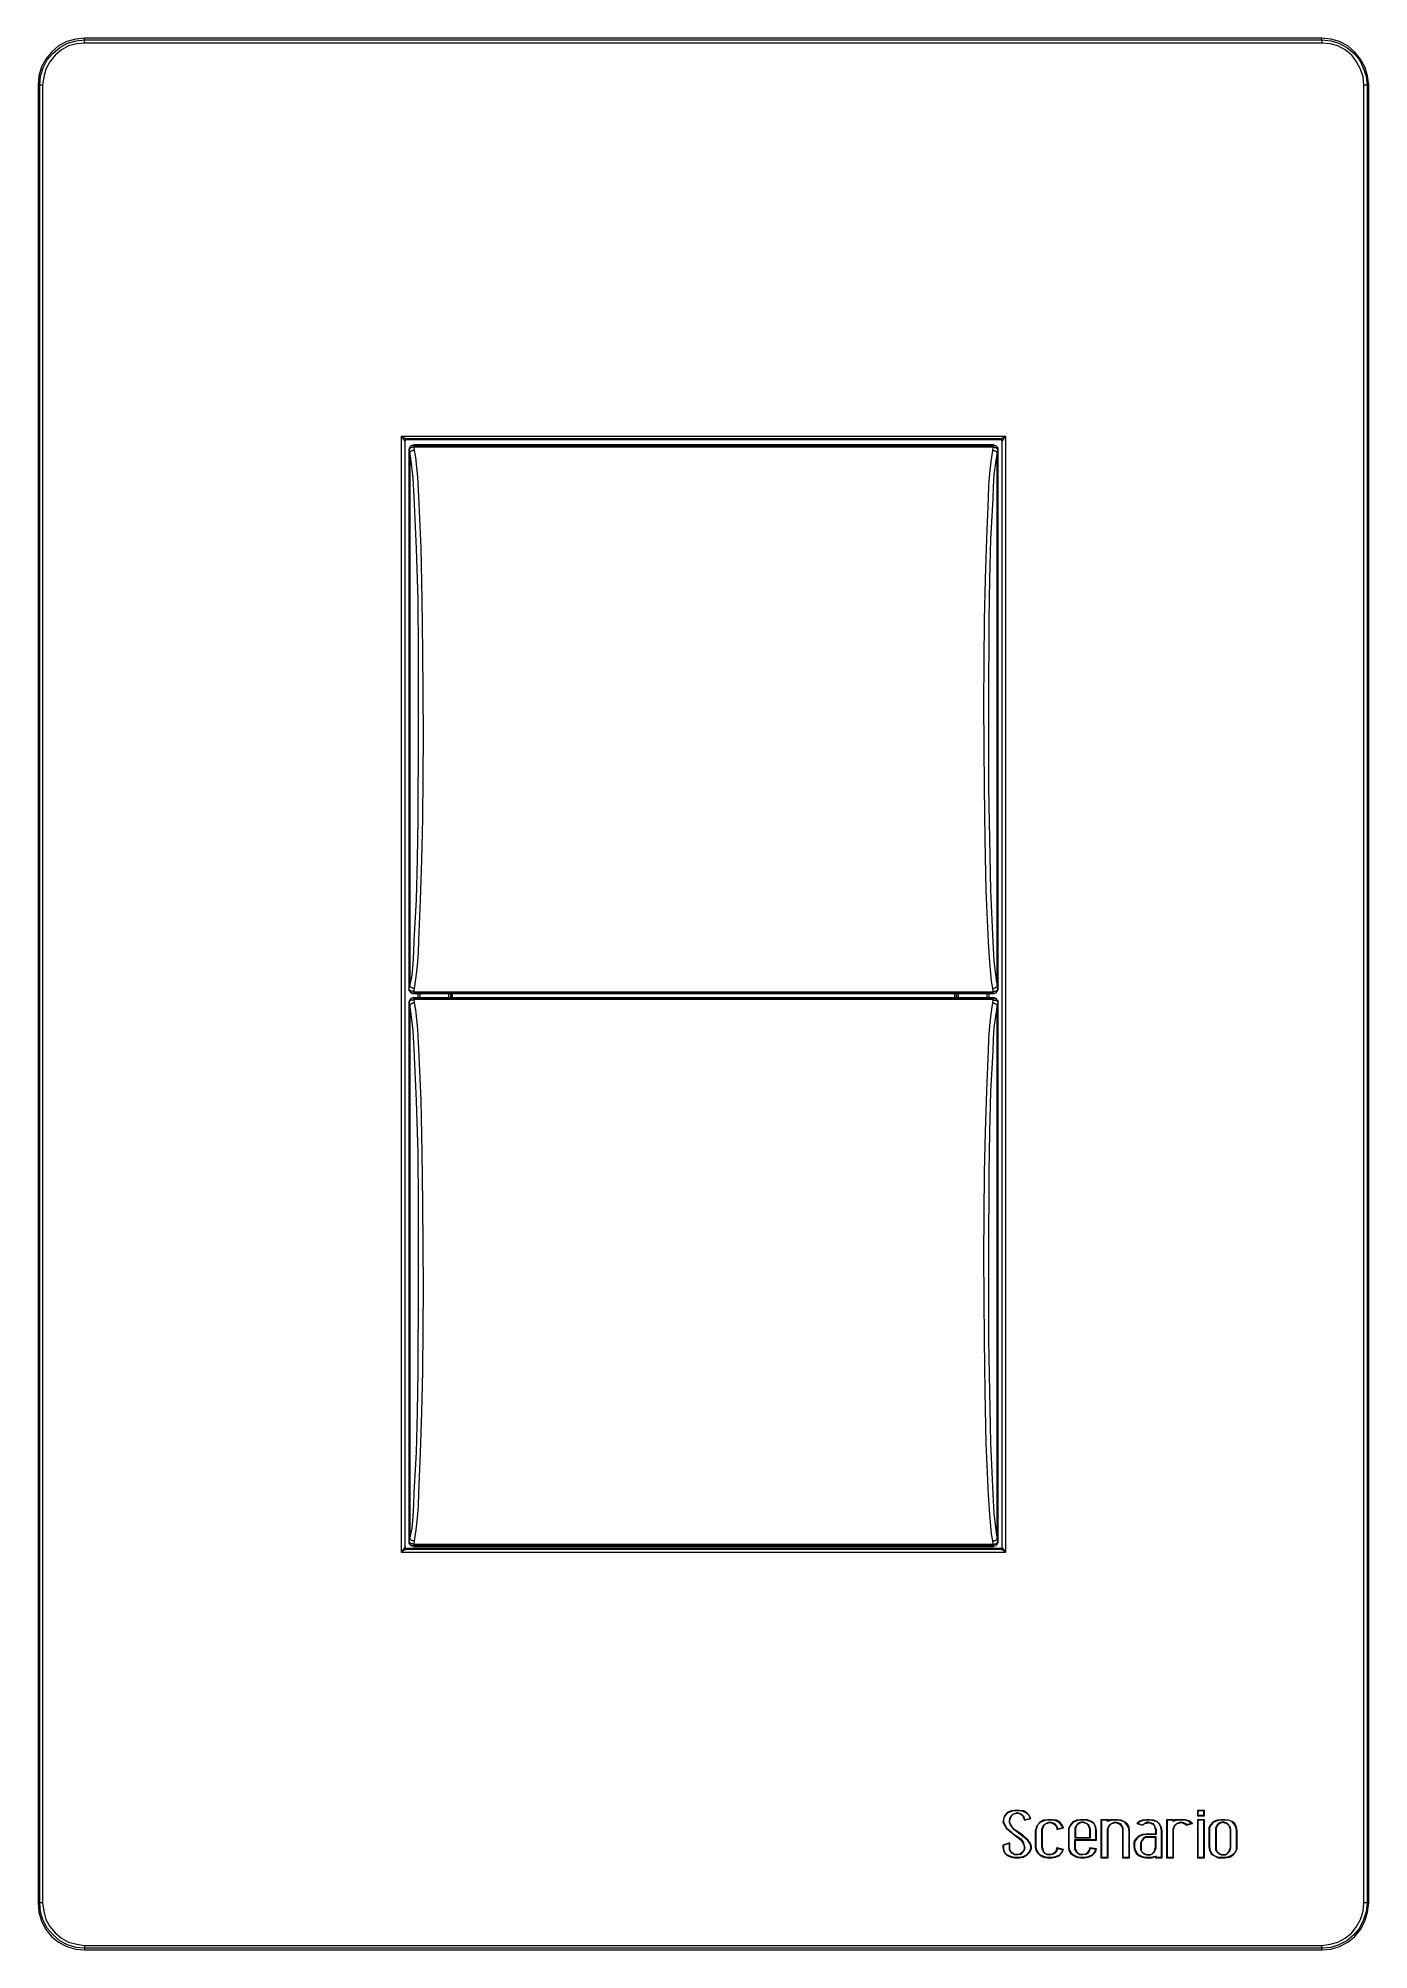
# Model space of a CAD drawing. Header units: centimetres. Extents: x -13.9 to -5.4, y -6.1 to 6.1.
import ezdxf

# ---------------------------------------------------------------- set-up
doc = ezdxf.new("R2010")
doc.units = ezdxf.units.CM
doc.header["$MEASUREMENT"] = 0
doc.layers.add('Camada 1', color=7, linetype='Continuous')

msp = doc.modelspace()

# ---------------------------------------------------------------- linework, layer by layer
at = {"layer": 'Camada 1', "color": 251, "lineweight": 9}
for points, knots in [([(-13.58099, 6.1199), (-13.58099, 6.1199), (-13.63745, 6.11284), (-13.63745, 6.11284), (-13.63745, 6.11284), (-13.69393, 6.09873), (-13.69393, 6.09873), (-13.69393, 6.09873), (-13.74687, 6.07049), (-13.74687, 6.07049), (-13.74687, 6.07049), (-13.79274, 6.03167), (-13.79274, 6.03167), (-13.79274, 6.03167), (-13.82803, 5.9858), (-13.82803, 5.9858), (-13.82803, 5.9858), (-13.85627, 5.93639), (-13.85627, 5.93639), (-13.85627, 5.93639), (-13.87392, 5.87992), (-13.87392, 5.87992), (-13.87392, 5.87992), (-13.87744, 5.81992), (-13.87744, 5.81992)], [0, 0, 0, 0, 0.125, 0.125, 0.125, 0.25, 0.25, 0.25, 0.375, 0.375, 0.375, 0.5, 0.5, 0.5, 0.625, 0.625, 0.625, 0.75, 0.75, 0.75, 0.875, 0.875, 0.875, 1, 1, 1, 1]), ([(-13.86685, 5.81992), (-13.86685, 5.81992), (-13.86332, 5.87639), (-13.86332, 5.87639), (-13.86332, 5.87639), (-13.84567, 5.92932), (-13.84567, 5.92932), (-13.84567, 5.92932), (-13.82097, 5.98226), (-13.82097, 5.98226), (-13.82097, 5.98226), (-13.78215, 6.02461), (-13.78215, 6.02461), (-13.78215, 6.02461), (-13.7398, 6.0599), (-13.7398, 6.0599), (-13.7398, 6.0599), (-13.69039, 6.08813), (-13.69039, 6.08813), (-13.69039, 6.08813), (-13.63393, 6.10225), (-13.63393, 6.10225), (-13.63393, 6.10225), (-13.58099, 6.10931), (-13.58099, 6.10931)], [0, 0, 0, 0, 0.125, 0.125, 0.125, 0.25, 0.25, 0.25, 0.375, 0.375, 0.375, 0.5, 0.5, 0.5, 0.625, 0.625, 0.625, 0.75, 0.75, 0.75, 0.875, 0.875, 0.875, 1, 1, 1, 1]), ([(-13.58099, 6.08813), (-13.58099, 6.08813), (-13.6304, 6.08461), (-13.6304, 6.08461), (-13.6304, 6.08461), (-13.68334, 6.07049), (-13.68334, 6.07049), (-13.68334, 6.07049), (-13.72922, 6.04579), (-13.72922, 6.04579), (-13.72922, 6.04579), (-13.76803, 6.0105), (-13.76803, 6.0105), (-13.76803, 6.0105), (-13.80333, 5.96815), (-13.80333, 5.96815), (-13.80333, 5.96815), (-13.82803, 5.92227), (-13.82803, 5.92227), (-13.82803, 5.92227), (-13.84215, 5.87286), (-13.84215, 5.87286), (-13.84215, 5.87286), (-13.84921, 5.81992), (-13.84921, 5.81992)], [0, 0, 0, 0, 0.125, 0.125, 0.125, 0.25, 0.25, 0.25, 0.375, 0.375, 0.375, 0.5, 0.5, 0.5, 0.625, 0.625, 0.625, 0.75, 0.75, 0.75, 0.875, 0.875, 0.875, 1, 1, 1, 1]), ([(-13.58099, 6.08813), (-13.58099, 6.08813), (-13.58099, 6.09167), (-13.58099, 6.09167), (-13.58099, 6.09167), (-13.58099, 6.0952), (-13.58099, 6.0952), (-13.58099, 6.0952), (-13.58099, 6.09873), (-13.58099, 6.09873), (-13.58099, 6.09873), (-13.58099, 6.10225), (-13.58099, 6.10225), (-13.58099, 6.10225), (-13.58099, 6.10578), (-13.58099, 6.10578), (-13.58099, 6.10578), (-13.58099, 6.10931), (-13.58099, 6.10931)], [0, 0, 0, 0, 0.16666667, 0.16666667, 0.16666667, 0.33333333, 0.33333333, 0.33333333, 0.5, 0.5, 0.5, 0.66666667, 0.66666667, 0.66666667, 0.83333333, 0.83333333, 0.83333333, 1, 1, 1, 1]), ([(-5.3581, 5.81992), (-5.3581, 5.81992), (-5.36516, 5.87992), (-5.36516, 5.87992), (-5.36516, 5.87992), (-5.3828, 5.93639), (-5.3828, 5.93639), (-5.3828, 5.93639), (-5.41105, 5.9858), (-5.41105, 5.9858), (-5.41105, 5.9858), (-5.44633, 6.03167), (-5.44633, 6.03167), (-5.44633, 6.03167), (-5.49221, 6.07049), (-5.49221, 6.07049), (-5.49221, 6.07049), (-5.54515, 6.09873), (-5.54515, 6.09873), (-5.54515, 6.09873), (-5.60162, 6.11284), (-5.60162, 6.11284), (-5.60162, 6.11284), (-5.65808, 6.1199), (-5.65808, 6.1199)], [0, 0, 0, 0, 0.125, 0.125, 0.125, 0.25, 0.25, 0.25, 0.375, 0.375, 0.375, 0.5, 0.5, 0.5, 0.625, 0.625, 0.625, 0.75, 0.75, 0.75, 0.875, 0.875, 0.875, 1, 1, 1, 1]), ([(-5.65808, 6.10931), (-5.65808, 6.10931), (-5.60162, 6.10225), (-5.60162, 6.10225), (-5.60162, 6.10225), (-5.54868, 6.08813), (-5.54868, 6.08813), (-5.54868, 6.08813), (-5.49927, 6.0599), (-5.49927, 6.0599), (-5.49927, 6.0599), (-5.45339, 6.02461), (-5.45339, 6.02461), (-5.45339, 6.02461), (-5.4181, 5.98226), (-5.4181, 5.98226), (-5.4181, 5.98226), (-5.3934, 5.92932), (-5.3934, 5.92932), (-5.3934, 5.92932), (-5.37575, 5.87639), (-5.37575, 5.87639), (-5.37575, 5.87639), (-5.36869, 5.81992), (-5.36869, 5.81992)], [0, 0, 0, 0, 0.125, 0.125, 0.125, 0.25, 0.25, 0.25, 0.375, 0.375, 0.375, 0.5, 0.5, 0.5, 0.625, 0.625, 0.625, 0.75, 0.75, 0.75, 0.875, 0.875, 0.875, 1, 1, 1, 1]), ([(-5.65808, 6.10931), (-5.65808, 6.10931), (-5.65808, 6.10931), (-5.65808, 6.10931), (-5.65808, 6.10931), (-5.65808, 6.10578), (-5.65808, 6.10578), (-5.65808, 6.10578), (-5.65808, 6.10225), (-5.65808, 6.10225), (-5.65808, 6.10225), (-5.65808, 6.09873), (-5.65808, 6.09873), (-5.65808, 6.09873), (-5.65808, 6.0952), (-5.65808, 6.0952), (-5.65808, 6.0952), (-5.65808, 6.09167), (-5.65808, 6.09167), (-5.65808, 6.09167), (-5.65808, 6.08813), (-5.65808, 6.08813)], [0, 0, 0, 0, 0.14285714, 0.14285714, 0.14285714, 0.28571429, 0.28571429, 0.28571429, 0.42857143, 0.42857143, 0.42857143, 0.57142857, 0.57142857, 0.57142857, 0.71428571, 0.71428571, 0.71428571, 0.85714286, 0.85714286, 0.85714286, 1, 1, 1, 1]), ([(-5.38987, 5.81992), (-5.38987, 5.81992), (-5.3934, 5.87286), (-5.3934, 5.87286), (-5.3934, 5.87286), (-5.41105, 5.92227), (-5.41105, 5.92227), (-5.41105, 5.92227), (-5.43574, 5.96815), (-5.43574, 5.96815), (-5.43574, 5.96815), (-5.46751, 6.0105), (-5.46751, 6.0105), (-5.46751, 6.0105), (-5.50985, 6.04579), (-5.50985, 6.04579), (-5.50985, 6.04579), (-5.55573, 6.07049), (-5.55573, 6.07049), (-5.55573, 6.07049), (-5.60514, 6.08461), (-5.60514, 6.08461), (-5.60514, 6.08461), (-5.65808, 6.08813), (-5.65808, 6.08813)], [0, 0, 0, 0, 0.125, 0.125, 0.125, 0.25, 0.25, 0.25, 0.375, 0.375, 0.375, 0.5, 0.5, 0.5, 0.625, 0.625, 0.625, 0.75, 0.75, 0.75, 0.875, 0.875, 0.875, 1, 1, 1, 1]), ([(-13.84921, 5.81992), (-13.84921, 5.81992), (-13.85274, 5.81992), (-13.85274, 5.81992), (-13.85274, 5.81992), (-13.85627, 5.81992), (-13.85627, 5.81992), (-13.85627, 5.81992), (-13.85979, 5.81992), (-13.85979, 5.81992), (-13.85979, 5.81992), (-13.86332, 5.81992), (-13.86332, 5.81992), (-13.86332, 5.81992), (-13.86685, 5.81992), (-13.86685, 5.81992)], [0, 0, 0, 0, 0.2, 0.2, 0.2, 0.4, 0.4, 0.4, 0.6, 0.6, 0.6, 0.8, 0.8, 0.8, 1, 1, 1, 1]), ([(-5.36869, 5.81992), (-5.36869, 5.81992), (-5.36869, 5.81992), (-5.36869, 5.81992), (-5.36869, 5.81992), (-5.37222, 5.81992), (-5.37222, 5.81992), (-5.37222, 5.81992), (-5.37575, 5.81992), (-5.37575, 5.81992), (-5.37575, 5.81992), (-5.37928, 5.81992), (-5.37928, 5.81992), (-5.37928, 5.81992), (-5.3828, 5.81992), (-5.3828, 5.81992), (-5.3828, 5.81992), (-5.38634, 5.81992), (-5.38634, 5.81992), (-5.38634, 5.81992), (-5.38987, 5.81992), (-5.38987, 5.81992)], [0, 0, 0, 0, 0.14285714, 0.14285714, 0.14285714, 0.28571429, 0.28571429, 0.28571429, 0.42857143, 0.42857143, 0.42857143, 0.57142857, 0.57142857, 0.57142857, 0.71428571, 0.71428571, 0.71428571, 0.85714286, 0.85714286, 0.85714286, 1, 1, 1, 1]), ([(-11.53057, 3.54364), (-11.53057, 3.54364), (-11.53057, 3.54364), (-11.53057, 3.54364), (-11.53057, 3.54364), (-11.5341, 3.54364), (-11.5341, 3.54364), (-11.5341, 3.54364), (-11.5341, 3.54716), (-11.5341, 3.54716), (-11.5341, 3.54716), (-11.53763, 3.55069), (-11.53763, 3.55069), (-11.53763, 3.55069), (-11.54115, 3.55775), (-11.54115, 3.55775), (-11.54115, 3.55775), (-11.54468, 3.56128), (-11.54468, 3.56128), (-11.54468, 3.56128), (-11.54821, 3.56834), (-11.54821, 3.56834), (-11.54821, 3.56834), (-11.55174, 3.57187), (-11.55174, 3.57187)], [0, 0, 0, 0, 0.125, 0.125, 0.125, 0.25, 0.25, 0.25, 0.375, 0.375, 0.375, 0.5, 0.5, 0.5, 0.625, 0.625, 0.625, 0.75, 0.75, 0.75, 0.875, 0.875, 0.875, 1, 1, 1, 1]), ([(-11.55174, 3.57187), (-11.55174, 3.57187), (-11.54468, 3.56834), (-11.54468, 3.56834), (-11.54468, 3.56834), (-11.54115, 3.56481), (-11.54115, 3.56481), (-11.54115, 3.56481), (-11.5341, 3.56128), (-11.5341, 3.56128), (-11.5341, 3.56128), (-11.53057, 3.55775), (-11.53057, 3.55775), (-11.53057, 3.55775), (-11.52703, 3.55775), (-11.52703, 3.55775), (-11.52703, 3.55775), (-11.52351, 3.55422), (-11.52351, 3.55422), (-11.52351, 3.55422), (-11.51998, 3.55422), (-11.51998, 3.55422)], [0, 0, 0, 0, 0.14285714, 0.14285714, 0.14285714, 0.28571429, 0.28571429, 0.28571429, 0.42857143, 0.42857143, 0.42857143, 0.57142857, 0.57142857, 0.57142857, 0.71428571, 0.71428571, 0.71428571, 0.85714286, 0.85714286, 0.85714286, 1, 1, 1, 1]), ([(-11.51998, 3.55422), (-11.51998, 3.55422), (-11.52351, 3.55069), (-11.52351, 3.55069), (-11.52351, 3.55069), (-11.52703, 3.55069), (-11.52703, 3.55069), (-11.52703, 3.55069), (-11.53057, 3.54716), (-11.53057, 3.54716), (-11.53057, 3.54716), (-11.53057, 3.54364), (-11.53057, 3.54364)], [0, 0, 0, 0, 0.25, 0.25, 0.25, 0.5, 0.5, 0.5, 0.75, 0.75, 0.75, 1, 1, 1, 1]), ([(-11.51998, 3.55069), (-11.51998, 3.55069), (-11.51998, 3.55069), (-11.51998, 3.55069), (-11.51998, 3.55069), (-11.52351, 3.54716), (-11.52351, 3.54716), (-11.52351, 3.54716), (-11.52703, 3.54716), (-11.52703, 3.54716), (-11.52703, 3.54716), (-11.52703, 3.54364), (-11.52703, 3.54364), (-11.52703, 3.54364), (-11.52703, 3.54011), (-11.52703, 3.54011)], [0, 0, 0, 0, 0.2, 0.2, 0.2, 0.4, 0.4, 0.4, 0.6, 0.6, 0.6, 0.8, 0.8, 0.8, 1, 1, 1, 1]), ([(-7.71557, 3.55422), (-7.71557, 3.55422), (-7.71205, 3.55422), (-7.71205, 3.55422), (-7.71205, 3.55422), (-7.70852, 3.55775), (-7.70852, 3.55775), (-7.70852, 3.55775), (-7.70499, 3.55775), (-7.70499, 3.55775), (-7.70499, 3.55775), (-7.70145, 3.56128), (-7.70145, 3.56128), (-7.70145, 3.56128), (-7.6944, 3.56481), (-7.6944, 3.56481), (-7.6944, 3.56481), (-7.69087, 3.56834), (-7.69087, 3.56834), (-7.69087, 3.56834), (-7.68381, 3.57187), (-7.68381, 3.57187)], [0, 0, 0, 0, 0.14285714, 0.14285714, 0.14285714, 0.28571429, 0.28571429, 0.28571429, 0.42857143, 0.42857143, 0.42857143, 0.57142857, 0.57142857, 0.57142857, 0.71428571, 0.71428571, 0.71428571, 0.85714286, 0.85714286, 0.85714286, 1, 1, 1, 1]), ([(-7.70499, 3.54364), (-7.70499, 3.54364), (-7.70499, 3.54364), (-7.70499, 3.54364), (-7.70499, 3.54364), (-7.70499, 3.54716), (-7.70499, 3.54716), (-7.70499, 3.54716), (-7.70852, 3.55069), (-7.70852, 3.55069), (-7.70852, 3.55069), (-7.71205, 3.55069), (-7.71205, 3.55069), (-7.71205, 3.55069), (-7.71557, 3.55422), (-7.71557, 3.55422)], [0, 0, 0, 0, 0.2, 0.2, 0.2, 0.4, 0.4, 0.4, 0.6, 0.6, 0.6, 0.8, 0.8, 0.8, 1, 1, 1, 1]), ([(-7.70852, 3.54011), (-7.70852, 3.54011), (-7.70852, 3.54011), (-7.70852, 3.54011), (-7.70852, 3.54011), (-7.70852, 3.54364), (-7.70852, 3.54364), (-7.70852, 3.54364), (-7.70852, 3.54716), (-7.70852, 3.54716), (-7.70852, 3.54716), (-7.71205, 3.54716), (-7.71205, 3.54716), (-7.71205, 3.54716), (-7.71557, 3.55069), (-7.71557, 3.55069)], [0, 0, 0, 0, 0.2, 0.2, 0.2, 0.4, 0.4, 0.4, 0.6, 0.6, 0.6, 0.8, 0.8, 0.8, 1, 1, 1, 1]), ([(-7.68381, 3.57187), (-7.68381, 3.57187), (-7.68734, 3.56834), (-7.68734, 3.56834), (-7.68734, 3.56834), (-7.69087, 3.56128), (-7.69087, 3.56128), (-7.69087, 3.56128), (-7.6944, 3.55775), (-7.6944, 3.55775), (-7.6944, 3.55775), (-7.69792, 3.55069), (-7.69792, 3.55069), (-7.69792, 3.55069), (-7.70145, 3.54716), (-7.70145, 3.54716), (-7.70145, 3.54716), (-7.70145, 3.54364), (-7.70145, 3.54364), (-7.70145, 3.54364), (-7.70499, 3.54364), (-7.70499, 3.54364)], [0, 0, 0, 0, 0.14285714, 0.14285714, 0.14285714, 0.28571429, 0.28571429, 0.28571429, 0.42857143, 0.42857143, 0.42857143, 0.57142857, 0.57142857, 0.57142857, 0.71428571, 0.71428571, 0.71428571, 0.85714286, 0.85714286, 0.85714286, 1, 1, 1, 1]), ([(-11.47338, 3.5158), (-11.47338, 3.5158), (-11.48043, 3.51227), (-11.48043, 3.51227), (-11.48043, 3.51227), (-11.48396, 3.51227), (-11.48396, 3.51227), (-11.48396, 3.51227), (-11.49102, 3.50875), (-11.49102, 3.50875), (-11.49102, 3.50875), (-11.49455, 3.50522), (-11.49455, 3.50522), (-11.49455, 3.50522), (-11.49807, 3.50169), (-11.49807, 3.50169), (-11.49807, 3.50169), (-11.5016, 3.49464), (-11.5016, 3.49464), (-11.5016, 3.49464), (-11.5016, 3.49111), (-11.5016, 3.49111), (-11.5016, 3.49111), (-11.50513, 3.48405), (-11.50513, 3.48405)], [0, 0, 0, 0, 0.125, 0.125, 0.125, 0.25, 0.25, 0.25, 0.375, 0.375, 0.375, 0.5, 0.5, 0.5, 0.625, 0.625, 0.625, 0.75, 0.75, 0.75, 0.875, 0.875, 0.875, 1, 1, 1, 1]), ([(-11.47338, 3.51227), (-11.47338, 3.51227), (-11.48043, 3.51227), (-11.48043, 3.51227), (-11.48043, 3.51227), (-11.48396, 3.51227), (-11.48396, 3.51227), (-11.48396, 3.51227), (-11.49102, 3.50875), (-11.49102, 3.50875), (-11.49102, 3.50875), (-11.49455, 3.50522), (-11.49455, 3.50522), (-11.49455, 3.50522), (-11.49807, 3.50169), (-11.49807, 3.50169), (-11.49807, 3.50169), (-11.5016, 3.49464), (-11.5016, 3.49464), (-11.5016, 3.49464), (-11.5016, 3.48758), (-11.5016, 3.48758), (-11.5016, 3.48758), (-11.5016, 3.48405), (-11.5016, 3.48405)], [0, 0, 0, 0, 0.125, 0.125, 0.125, 0.25, 0.25, 0.25, 0.375, 0.375, 0.375, 0.5, 0.5, 0.5, 0.625, 0.625, 0.625, 0.75, 0.75, 0.75, 0.875, 0.875, 0.875, 1, 1, 1, 1]), ([(-11.47338, 3.50169), (-11.47338, 3.50169), (-11.48043, 3.49816), (-11.48043, 3.49816), (-11.48043, 3.49816), (-11.48396, 3.49816), (-11.48396, 3.49816), (-11.48396, 3.49816), (-11.49102, 3.49816), (-11.49102, 3.49816), (-11.49102, 3.49816), (-11.49455, 3.49464), (-11.49455, 3.49464), (-11.49455, 3.49464), (-11.49807, 3.49111), (-11.49807, 3.49111), (-11.49807, 3.49111), (-11.5016, 3.48758), (-11.5016, 3.48758), (-11.5016, 3.48758), (-11.5016, 3.48405), (-11.5016, 3.48405)], [0, 0, 0, 0, 0.14285714, 0.14285714, 0.14285714, 0.28571429, 0.28571429, 0.28571429, 0.42857143, 0.42857143, 0.42857143, 0.57142857, 0.57142857, 0.57142857, 0.71428571, 0.71428571, 0.71428571, 0.85714286, 0.85714286, 0.85714286, 1, 1, 1, 1]), ([(-11.47338, 3.50169), (-11.47338, 3.50169), (-11.48043, 3.50169), (-11.48043, 3.50169), (-11.48043, 3.50169), (-11.48396, 3.50169), (-11.48396, 3.50169), (-11.48396, 3.50169), (-11.49102, 3.49816), (-11.49102, 3.49816), (-11.49102, 3.49816), (-11.49455, 3.49816), (-11.49455, 3.49816), (-11.49455, 3.49816), (-11.49807, 3.49464), (-11.49807, 3.49464), (-11.49807, 3.49464), (-11.5016, 3.49111), (-11.5016, 3.49111), (-11.5016, 3.49111), (-11.5016, 3.48758), (-11.5016, 3.48758), (-11.5016, 3.48758), (-11.5016, 3.48405), (-11.5016, 3.48405)], [0, 0, 0, 0, 0.125, 0.125, 0.125, 0.25, 0.25, 0.25, 0.375, 0.375, 0.375, 0.5, 0.5, 0.5, 0.625, 0.625, 0.625, 0.75, 0.75, 0.75, 0.875, 0.875, 0.875, 1, 1, 1, 1]), ([(-11.46985, 3.48052), (-11.46985, 3.48052), (-11.47691, 3.48052), (-11.47691, 3.48052), (-11.47691, 3.48052), (-11.48043, 3.48052), (-11.48043, 3.48052), (-11.48043, 3.48052), (-11.48396, 3.477), (-11.48396, 3.477), (-11.48396, 3.477), (-11.48749, 3.477), (-11.48749, 3.477), (-11.48749, 3.477), (-11.49102, 3.47347), (-11.49102, 3.47347), (-11.49102, 3.47347), (-11.49455, 3.47347), (-11.49455, 3.47347), (-11.49455, 3.47347), (-11.49455, 3.46994), (-11.49455, 3.46994), (-11.49455, 3.46994), (-11.49807, 3.46994), (-11.49807, 3.46994)], [0, 0, 0, 0, 0.125, 0.125, 0.125, 0.25, 0.25, 0.25, 0.375, 0.375, 0.375, 0.5, 0.5, 0.5, 0.625, 0.625, 0.625, 0.75, 0.75, 0.75, 0.875, 0.875, 0.875, 1, 1, 1, 1]), ([(-11.49807, 0.048), (-11.49807, 0.048), (-11.48396, 0.11855), (-11.48396, 0.11855), (-11.48396, 0.11855), (-11.47691, 0.19264), (-11.47691, 0.19264), (-11.47691, 0.19264), (-11.47338, 0.26672), (-11.47338, 0.26672), (-11.47338, 0.26672), (-11.46985, 0.34433), (-11.46985, 0.34433), (-11.46985, 0.34433), (-11.45574, 0.60186), (-11.45574, 0.60186), (-11.45574, 0.60186), (-11.44869, 0.86291), (-11.44869, 0.86291), (-11.44869, 0.86291), (-11.44516, 1.12044), (-11.44516, 1.12044), (-11.44516, 1.12044), (-11.44163, 1.65666), (-11.44163, 1.65666), (-11.44163, 1.65666), (-11.44163, 2.19288), (-11.44163, 2.19288), (-11.44163, 2.19288), (-11.44516, 2.5245), (-11.44516, 2.5245), (-11.44516, 2.5245), (-11.45574, 2.85258), (-11.45574, 2.85258), (-11.45574, 2.85258), (-11.46985, 3.18066), (-11.46985, 3.18066), (-11.46985, 3.18066), (-11.47691, 3.30413), (-11.47691, 3.30413), (-11.47691, 3.30413), (-11.49102, 3.42761), (-11.49102, 3.42761), (-11.49102, 3.42761), (-11.49807, 3.46994), (-11.49807, 3.46994)], [0, 0, 0, 0, 0.06666667, 0.06666667, 0.06666667, 0.13333333, 0.13333333, 0.13333333, 0.2, 0.2, 0.2, 0.26666667, 0.26666667, 0.26666667, 0.33333333, 0.33333333, 0.33333333, 0.4, 0.4, 0.4, 0.46666667, 0.46666667, 0.46666667, 0.53333333, 0.53333333, 0.53333333, 0.6, 0.6, 0.6, 0.66666667, 0.66666667, 0.66666667, 0.73333333, 0.73333333, 0.73333333, 0.8, 0.8, 0.8, 0.86666667, 0.86666667, 0.86666667, 0.93333333, 0.93333333, 0.93333333, 1, 1, 1, 1]), ([(-11.47338, 3.51227), (-11.47338, 3.51227), (-11.47338, 3.51227), (-11.47338, 3.51227), (-11.47338, 3.51227), (-11.47338, 3.50875), (-11.47338, 3.50875), (-11.47338, 3.50875), (-11.47338, 3.50522), (-11.47338, 3.50522), (-11.47338, 3.50522), (-11.47338, 3.50169), (-11.47338, 3.50169)], [0, 0, 0, 0, 0.25, 0.25, 0.25, 0.5, 0.5, 0.5, 0.75, 0.75, 0.75, 1, 1, 1, 1]), ([(-11.46985, 3.48052), (-11.46985, 3.48052), (-11.4628, 3.43466), (-11.4628, 3.43466), (-11.4628, 3.43466), (-11.44869, 3.31119), (-11.44869, 3.31119), (-11.44869, 3.31119), (-11.44163, 3.18419), (-11.44163, 3.18419), (-11.44163, 3.18419), (-11.42752, 2.85611), (-11.42752, 2.85611), (-11.42752, 2.85611), (-11.42046, 2.5245), (-11.42046, 2.5245), (-11.42046, 2.5245), (-11.41694, 2.19288), (-11.41694, 2.19288), (-11.41694, 2.19288), (-11.41341, 1.65666), (-11.41341, 1.65666), (-11.41341, 1.65666), (-11.41694, 1.12044), (-11.41694, 1.12044), (-11.41694, 1.12044), (-11.42399, 0.85938), (-11.42399, 0.85938), (-11.42399, 0.85938), (-11.43105, 0.59833), (-11.43105, 0.59833), (-11.43105, 0.59833), (-11.44163, 0.3408), (-11.44163, 0.3408), (-11.44163, 0.3408), (-11.44516, 0.26319), (-11.44516, 0.26319), (-11.44516, 0.26319), (-11.45221, 0.18205), (-11.45221, 0.18205), (-11.45221, 0.18205), (-11.45927, 0.10797), (-11.45927, 0.10797), (-11.45927, 0.10797), (-11.46985, 0.03389), (-11.46985, 0.03389)], [0, 0, 0, 0, 0.06666667, 0.06666667, 0.06666667, 0.13333333, 0.13333333, 0.13333333, 0.2, 0.2, 0.2, 0.26666667, 0.26666667, 0.26666667, 0.33333333, 0.33333333, 0.33333333, 0.4, 0.4, 0.4, 0.46666667, 0.46666667, 0.46666667, 0.53333333, 0.53333333, 0.53333333, 0.6, 0.6, 0.6, 0.66666667, 0.66666667, 0.66666667, 0.73333333, 0.73333333, 0.73333333, 0.8, 0.8, 0.8, 0.86666667, 0.86666667, 0.86666667, 0.93333333, 0.93333333, 0.93333333, 1, 1, 1, 1]), ([(-7.76569, 0.03389), (-7.76569, 0.03389), (-7.77274, 0.07975), (-7.77274, 0.07975), (-7.77274, 0.07975), (-7.78332, 0.20322), (-7.78332, 0.20322), (-7.78332, 0.20322), (-7.79391, 0.33022), (-7.79391, 0.33022), (-7.79391, 0.33022), (-7.80802, 0.6583), (-7.80802, 0.6583), (-7.80802, 0.6583), (-7.81507, 0.98991), (-7.81507, 0.98991), (-7.81507, 0.98991), (-7.8186, 1.32152), (-7.8186, 1.32152), (-7.8186, 1.32152), (-7.82213, 1.85775), (-7.82213, 1.85775), (-7.82213, 1.85775), (-7.8186, 2.39397), (-7.8186, 2.39397), (-7.8186, 2.39397), (-7.81155, 2.65502), (-7.81155, 2.65502), (-7.81155, 2.65502), (-7.80449, 2.91608), (-7.80449, 2.91608), (-7.80449, 2.91608), (-7.79391, 3.17361), (-7.79391, 3.17361), (-7.79391, 3.17361), (-7.79038, 3.25475), (-7.79038, 3.25475), (-7.79038, 3.25475), (-7.78332, 3.33236), (-7.78332, 3.33236), (-7.78332, 3.33236), (-7.77627, 3.40997), (-7.77627, 3.40997), (-7.77627, 3.40997), (-7.76569, 3.48052), (-7.76569, 3.48052)], [0, 0, 0, 0, 0.06666667, 0.06666667, 0.06666667, 0.13333333, 0.13333333, 0.13333333, 0.2, 0.2, 0.2, 0.26666667, 0.26666667, 0.26666667, 0.33333333, 0.33333333, 0.33333333, 0.4, 0.4, 0.4, 0.46666667, 0.46666667, 0.46666667, 0.53333333, 0.53333333, 0.53333333, 0.6, 0.6, 0.6, 0.66666667, 0.66666667, 0.66666667, 0.73333333, 0.73333333, 0.73333333, 0.8, 0.8, 0.8, 0.86666667, 0.86666667, 0.86666667, 0.93333333, 0.93333333, 0.93333333, 1, 1, 1, 1]), ([(-7.73746, 3.46994), (-7.73746, 3.46994), (-7.74805, 3.39938), (-7.74805, 3.39938), (-7.74805, 3.39938), (-7.75863, 3.3253), (-7.75863, 3.3253), (-7.75863, 3.3253), (-7.76216, 3.24769), (-7.76216, 3.24769), (-7.76216, 3.24769), (-7.76569, 3.17008), (-7.76569, 3.17008), (-7.76569, 3.17008), (-7.7798, 2.91255), (-7.7798, 2.91255), (-7.7798, 2.91255), (-7.78685, 2.65502), (-7.78685, 2.65502), (-7.78685, 2.65502), (-7.79038, 2.39397), (-7.79038, 2.39397), (-7.79038, 2.39397), (-7.79391, 1.85775), (-7.79391, 1.85775), (-7.79391, 1.85775), (-7.79391, 1.32152), (-7.79391, 1.32152), (-7.79391, 1.32152), (-7.78685, 0.99344), (-7.78685, 0.99344), (-7.78685, 0.99344), (-7.7798, 0.66183), (-7.7798, 0.66183), (-7.7798, 0.66183), (-7.76569, 0.33375), (-7.76569, 0.33375), (-7.76569, 0.33375), (-7.75863, 0.21027), (-7.75863, 0.21027), (-7.75863, 0.21027), (-7.74452, 0.09033), (-7.74452, 0.09033), (-7.74452, 0.09033), (-7.73746, 0.048), (-7.73746, 0.048)], [0, 0, 0, 0, 0.06666667, 0.06666667, 0.06666667, 0.13333333, 0.13333333, 0.13333333, 0.2, 0.2, 0.2, 0.26666667, 0.26666667, 0.26666667, 0.33333333, 0.33333333, 0.33333333, 0.4, 0.4, 0.4, 0.46666667, 0.46666667, 0.46666667, 0.53333333, 0.53333333, 0.53333333, 0.6, 0.6, 0.6, 0.66666667, 0.66666667, 0.66666667, 0.73333333, 0.73333333, 0.73333333, 0.8, 0.8, 0.8, 0.86666667, 0.86666667, 0.86666667, 0.93333333, 0.93333333, 0.93333333, 1, 1, 1, 1]), ([(-7.76569, 3.48052), (-7.76569, 3.48052), (-7.75863, 3.48052), (-7.75863, 3.48052), (-7.75863, 3.48052), (-7.7551, 3.48052), (-7.7551, 3.48052), (-7.7551, 3.48052), (-7.75157, 3.477), (-7.75157, 3.477), (-7.75157, 3.477), (-7.74805, 3.477), (-7.74805, 3.477), (-7.74805, 3.477), (-7.74452, 3.47347), (-7.74452, 3.47347), (-7.74452, 3.47347), (-7.74099, 3.47347), (-7.74099, 3.47347), (-7.74099, 3.47347), (-7.73746, 3.46994), (-7.73746, 3.46994)], [0, 0, 0, 0, 0.14285714, 0.14285714, 0.14285714, 0.28571429, 0.28571429, 0.28571429, 0.42857143, 0.42857143, 0.42857143, 0.57142857, 0.57142857, 0.57142857, 0.71428571, 0.71428571, 0.71428571, 0.85714286, 0.85714286, 0.85714286, 1, 1, 1, 1]), ([(-7.73041, 3.48405), (-7.73041, 3.48405), (-7.73041, 3.49111), (-7.73041, 3.49111), (-7.73041, 3.49111), (-7.73394, 3.49464), (-7.73394, 3.49464), (-7.73394, 3.49464), (-7.73746, 3.50169), (-7.73746, 3.50169), (-7.73746, 3.50169), (-7.74099, 3.50522), (-7.74099, 3.50522), (-7.74099, 3.50522), (-7.74452, 3.50875), (-7.74452, 3.50875), (-7.74452, 3.50875), (-7.75157, 3.51227), (-7.75157, 3.51227), (-7.75157, 3.51227), (-7.7551, 3.51227), (-7.7551, 3.51227), (-7.7551, 3.51227), (-7.76216, 3.5158), (-7.76216, 3.5158)], [0, 0, 0, 0, 0.125, 0.125, 0.125, 0.25, 0.25, 0.25, 0.375, 0.375, 0.375, 0.5, 0.5, 0.5, 0.625, 0.625, 0.625, 0.75, 0.75, 0.75, 0.875, 0.875, 0.875, 1, 1, 1, 1]), ([(-7.76216, 3.51227), (-7.76216, 3.51227), (-7.7551, 3.51227), (-7.7551, 3.51227), (-7.7551, 3.51227), (-7.75157, 3.51227), (-7.75157, 3.51227), (-7.75157, 3.51227), (-7.74452, 3.50875), (-7.74452, 3.50875), (-7.74452, 3.50875), (-7.74099, 3.50522), (-7.74099, 3.50522), (-7.74099, 3.50522), (-7.73746, 3.50169), (-7.73746, 3.50169), (-7.73746, 3.50169), (-7.73394, 3.49464), (-7.73394, 3.49464), (-7.73394, 3.49464), (-7.73394, 3.48758), (-7.73394, 3.48758), (-7.73394, 3.48758), (-7.73394, 3.48405), (-7.73394, 3.48405)], [0, 0, 0, 0, 0.125, 0.125, 0.125, 0.25, 0.25, 0.25, 0.375, 0.375, 0.375, 0.5, 0.5, 0.5, 0.625, 0.625, 0.625, 0.75, 0.75, 0.75, 0.875, 0.875, 0.875, 1, 1, 1, 1]), ([(-7.76216, 3.50169), (-7.76216, 3.50169), (-7.76216, 3.50522), (-7.76216, 3.50522), (-7.76216, 3.50522), (-7.76216, 3.50875), (-7.76216, 3.50875), (-7.76216, 3.50875), (-7.76216, 3.51227), (-7.76216, 3.51227)], [0, 0, 0, 0, 0.33333333, 0.33333333, 0.33333333, 0.66666667, 0.66666667, 0.66666667, 1, 1, 1, 1]), ([(-7.76216, 3.50169), (-7.76216, 3.50169), (-7.7551, 3.49816), (-7.7551, 3.49816), (-7.7551, 3.49816), (-7.75157, 3.49816), (-7.75157, 3.49816), (-7.75157, 3.49816), (-7.74452, 3.49816), (-7.74452, 3.49816), (-7.74452, 3.49816), (-7.74099, 3.49464), (-7.74099, 3.49464), (-7.74099, 3.49464), (-7.73746, 3.49111), (-7.73746, 3.49111), (-7.73746, 3.49111), (-7.73394, 3.48758), (-7.73394, 3.48758), (-7.73394, 3.48758), (-7.73394, 3.48405), (-7.73394, 3.48405)], [0, 0, 0, 0, 0.14285714, 0.14285714, 0.14285714, 0.28571429, 0.28571429, 0.28571429, 0.42857143, 0.42857143, 0.42857143, 0.57142857, 0.57142857, 0.57142857, 0.71428571, 0.71428571, 0.71428571, 0.85714286, 0.85714286, 0.85714286, 1, 1, 1, 1]), ([(-7.76216, 3.50169), (-7.76216, 3.50169), (-7.7551, 3.50169), (-7.7551, 3.50169), (-7.7551, 3.50169), (-7.75157, 3.50169), (-7.75157, 3.50169), (-7.75157, 3.50169), (-7.74452, 3.49816), (-7.74452, 3.49816), (-7.74452, 3.49816), (-7.74099, 3.49816), (-7.74099, 3.49816), (-7.74099, 3.49816), (-7.73746, 3.49464), (-7.73746, 3.49464), (-7.73746, 3.49464), (-7.73394, 3.49111), (-7.73394, 3.49111), (-7.73394, 3.49111), (-7.73394, 3.48758), (-7.73394, 3.48758), (-7.73394, 3.48758), (-7.73394, 3.48405), (-7.73394, 3.48405)], [0, 0, 0, 0, 0.125, 0.125, 0.125, 0.25, 0.25, 0.25, 0.375, 0.375, 0.375, 0.5, 0.5, 0.5, 0.625, 0.625, 0.625, 0.75, 0.75, 0.75, 0.875, 0.875, 0.875, 1, 1, 1, 1]), ([(-11.50513, 0.03036), (-11.50513, 0.03036), (-11.5016, 0.02683), (-11.5016, 0.02683), (-11.5016, 0.02683), (-11.5016, 0.01977), (-11.5016, 0.01977), (-11.5016, 0.01977), (-11.49807, 0.01625), (-11.49807, 0.01625), (-11.49807, 0.01625), (-11.49455, 0.00919), (-11.49455, 0.00919), (-11.49455, 0.00919), (-11.49102, 0.00566), (-11.49102, 0.00566), (-11.49102, 0.00566), (-11.48396, 0.00566), (-11.48396, 0.00566), (-11.48396, 0.00566), (-11.48043, 0.00214), (-11.48043, 0.00214), (-11.48043, 0.00214), (-11.47338, 0.00214), (-11.47338, 0.00214)], [0, 0, 0, 0, 0.125, 0.125, 0.125, 0.25, 0.25, 0.25, 0.375, 0.375, 0.375, 0.5, 0.5, 0.5, 0.625, 0.625, 0.625, 0.75, 0.75, 0.75, 0.875, 0.875, 0.875, 1, 1, 1, 1]), ([(-11.47338, 0.01625), (-11.47338, 0.01625), (-11.48043, 0.01625), (-11.48043, 0.01625), (-11.48043, 0.01625), (-11.48396, 0.01625), (-11.48396, 0.01625), (-11.48396, 0.01625), (-11.49102, 0.01977), (-11.49102, 0.01977), (-11.49102, 0.01977), (-11.49455, 0.01977), (-11.49455, 0.01977), (-11.49455, 0.01977), (-11.49807, 0.0233), (-11.49807, 0.0233), (-11.49807, 0.0233), (-11.5016, 0.02683), (-11.5016, 0.02683), (-11.5016, 0.02683), (-11.5016, 0.03036), (-11.5016, 0.03036), (-11.5016, 0.03036), (-11.5016, 0.03389), (-11.5016, 0.03389)], [0, 0, 0, 0, 0.125, 0.125, 0.125, 0.25, 0.25, 0.25, 0.375, 0.375, 0.375, 0.5, 0.5, 0.5, 0.625, 0.625, 0.625, 0.75, 0.75, 0.75, 0.875, 0.875, 0.875, 1, 1, 1, 1]), ([(-11.47338, 0.01272), (-11.47338, 0.01272), (-11.48043, 0.01625), (-11.48043, 0.01625), (-11.48043, 0.01625), (-11.48396, 0.01625), (-11.48396, 0.01625), (-11.48396, 0.01625), (-11.49102, 0.01625), (-11.49102, 0.01625), (-11.49102, 0.01625), (-11.49455, 0.01977), (-11.49455, 0.01977), (-11.49455, 0.01977), (-11.49807, 0.0233), (-11.49807, 0.0233), (-11.49807, 0.0233), (-11.5016, 0.02683), (-11.5016, 0.02683), (-11.5016, 0.02683), (-11.5016, 0.03036), (-11.5016, 0.03036), (-11.5016, 0.03036), (-11.5016, 0.03389), (-11.5016, 0.03389)], [0, 0, 0, 0, 0.125, 0.125, 0.125, 0.25, 0.25, 0.25, 0.375, 0.375, 0.375, 0.5, 0.5, 0.5, 0.625, 0.625, 0.625, 0.75, 0.75, 0.75, 0.875, 0.875, 0.875, 1, 1, 1, 1]), ([(-11.47338, 0.00214), (-11.47338, 0.00214), (-11.48043, 0.00214), (-11.48043, 0.00214), (-11.48043, 0.00214), (-11.48396, 0.00566), (-11.48396, 0.00566), (-11.48396, 0.00566), (-11.49102, 0.00919), (-11.49102, 0.00919), (-11.49102, 0.00919), (-11.49455, 0.01272), (-11.49455, 0.01272), (-11.49455, 0.01272), (-11.49807, 0.01625), (-11.49807, 0.01625), (-11.49807, 0.01625), (-11.5016, 0.01977), (-11.5016, 0.01977), (-11.5016, 0.01977), (-11.5016, 0.02683), (-11.5016, 0.02683), (-11.5016, 0.02683), (-11.5016, 0.03389), (-11.5016, 0.03389)], [0, 0, 0, 0, 0.125, 0.125, 0.125, 0.25, 0.25, 0.25, 0.375, 0.375, 0.375, 0.5, 0.5, 0.5, 0.625, 0.625, 0.625, 0.75, 0.75, 0.75, 0.875, 0.875, 0.875, 1, 1, 1, 1]), ([(-11.46985, 0.03389), (-11.46985, 0.03389), (-11.47691, 0.03389), (-11.47691, 0.03389), (-11.47691, 0.03389), (-11.48043, 0.03741), (-11.48043, 0.03741), (-11.48043, 0.03741), (-11.48396, 0.03741), (-11.48396, 0.03741), (-11.48396, 0.03741), (-11.48749, 0.04094), (-11.48749, 0.04094), (-11.48749, 0.04094), (-11.49102, 0.04094), (-11.49102, 0.04094), (-11.49102, 0.04094), (-11.49455, 0.04447), (-11.49455, 0.04447), (-11.49455, 0.04447), (-11.49807, 0.048), (-11.49807, 0.048)], [0, 0, 0, 0, 0.14285714, 0.14285714, 0.14285714, 0.28571429, 0.28571429, 0.28571429, 0.42857143, 0.42857143, 0.42857143, 0.57142857, 0.57142857, 0.57142857, 0.71428571, 0.71428571, 0.71428571, 0.85714286, 0.85714286, 0.85714286, 1, 1, 1, 1]), ([(-11.47338, 0.01272), (-11.47338, 0.01272), (-11.47338, 0.01272), (-11.47338, 0.01272), (-11.47338, 0.01272), (-11.47338, 0.00919), (-11.47338, 0.00919), (-11.47338, 0.00919), (-11.47338, 0.00566), (-11.47338, 0.00566), (-11.47338, 0.00566), (-11.47338, 0.00214), (-11.47338, 0.00214)], [0, 0, 0, 0, 0.25, 0.25, 0.25, 0.5, 0.5, 0.5, 0.75, 0.75, 0.75, 1, 1, 1, 1]), ([(-7.76569, 0.03389), (-7.76569, 0.03389), (-7.75863, 0.03389), (-7.75863, 0.03389), (-7.75863, 0.03389), (-7.7551, 0.03741), (-7.7551, 0.03741), (-7.7551, 0.03741), (-7.75157, 0.03741), (-7.75157, 0.03741), (-7.75157, 0.03741), (-7.74805, 0.04094), (-7.74805, 0.04094), (-7.74805, 0.04094), (-7.74452, 0.04094), (-7.74452, 0.04094), (-7.74452, 0.04094), (-7.74099, 0.04447), (-7.74099, 0.04447), (-7.74099, 0.04447), (-7.73746, 0.04447), (-7.73746, 0.04447), (-7.73746, 0.04447), (-7.73746, 0.048), (-7.73746, 0.048)], [0, 0, 0, 0, 0.125, 0.125, 0.125, 0.25, 0.25, 0.25, 0.375, 0.375, 0.375, 0.5, 0.5, 0.5, 0.625, 0.625, 0.625, 0.75, 0.75, 0.75, 0.875, 0.875, 0.875, 1, 1, 1, 1]), ([(-7.76216, 0.01625), (-7.76216, 0.01625), (-7.7551, 0.01625), (-7.7551, 0.01625), (-7.7551, 0.01625), (-7.75157, 0.01625), (-7.75157, 0.01625), (-7.75157, 0.01625), (-7.74452, 0.01977), (-7.74452, 0.01977), (-7.74452, 0.01977), (-7.74099, 0.01977), (-7.74099, 0.01977), (-7.74099, 0.01977), (-7.73746, 0.0233), (-7.73746, 0.0233), (-7.73746, 0.0233), (-7.73394, 0.02683), (-7.73394, 0.02683), (-7.73394, 0.02683), (-7.73394, 0.03036), (-7.73394, 0.03036), (-7.73394, 0.03036), (-7.73394, 0.03389), (-7.73394, 0.03389)], [0, 0, 0, 0, 0.125, 0.125, 0.125, 0.25, 0.25, 0.25, 0.375, 0.375, 0.375, 0.5, 0.5, 0.5, 0.625, 0.625, 0.625, 0.75, 0.75, 0.75, 0.875, 0.875, 0.875, 1, 1, 1, 1]), ([(-7.76216, 0.01272), (-7.76216, 0.01272), (-7.7551, 0.01625), (-7.7551, 0.01625), (-7.7551, 0.01625), (-7.75157, 0.01625), (-7.75157, 0.01625), (-7.75157, 0.01625), (-7.74452, 0.01625), (-7.74452, 0.01625), (-7.74452, 0.01625), (-7.74099, 0.01977), (-7.74099, 0.01977), (-7.74099, 0.01977), (-7.73746, 0.0233), (-7.73746, 0.0233), (-7.73746, 0.0233), (-7.73394, 0.02683), (-7.73394, 0.02683), (-7.73394, 0.02683), (-7.73394, 0.03036), (-7.73394, 0.03036), (-7.73394, 0.03036), (-7.73394, 0.03389), (-7.73394, 0.03389)], [0, 0, 0, 0, 0.125, 0.125, 0.125, 0.25, 0.25, 0.25, 0.375, 0.375, 0.375, 0.5, 0.5, 0.5, 0.625, 0.625, 0.625, 0.75, 0.75, 0.75, 0.875, 0.875, 0.875, 1, 1, 1, 1]), ([(-7.76216, 0.00214), (-7.76216, 0.00214), (-7.7551, 0.00214), (-7.7551, 0.00214), (-7.7551, 0.00214), (-7.75157, 0.00566), (-7.75157, 0.00566), (-7.75157, 0.00566), (-7.74452, 0.00919), (-7.74452, 0.00919), (-7.74452, 0.00919), (-7.74099, 0.01272), (-7.74099, 0.01272), (-7.74099, 0.01272), (-7.73746, 0.01625), (-7.73746, 0.01625), (-7.73746, 0.01625), (-7.73394, 0.01977), (-7.73394, 0.01977), (-7.73394, 0.01977), (-7.73394, 0.02683), (-7.73394, 0.02683), (-7.73394, 0.02683), (-7.73394, 0.03389), (-7.73394, 0.03389)], [0, 0, 0, 0, 0.125, 0.125, 0.125, 0.25, 0.25, 0.25, 0.375, 0.375, 0.375, 0.5, 0.5, 0.5, 0.625, 0.625, 0.625, 0.75, 0.75, 0.75, 0.875, 0.875, 0.875, 1, 1, 1, 1]), ([(-7.76216, 0.00214), (-7.76216, 0.00214), (-7.7551, 0.00214), (-7.7551, 0.00214), (-7.7551, 0.00214), (-7.75157, 0.00566), (-7.75157, 0.00566), (-7.75157, 0.00566), (-7.74452, 0.00566), (-7.74452, 0.00566), (-7.74452, 0.00566), (-7.74099, 0.00919), (-7.74099, 0.00919), (-7.74099, 0.00919), (-7.73746, 0.01625), (-7.73746, 0.01625), (-7.73746, 0.01625), (-7.73394, 0.01977), (-7.73394, 0.01977), (-7.73394, 0.01977), (-7.73041, 0.02683), (-7.73041, 0.02683), (-7.73041, 0.02683), (-7.73041, 0.03036), (-7.73041, 0.03036)], [0, 0, 0, 0, 0.125, 0.125, 0.125, 0.25, 0.25, 0.25, 0.375, 0.375, 0.375, 0.5, 0.5, 0.5, 0.625, 0.625, 0.625, 0.75, 0.75, 0.75, 0.875, 0.875, 0.875, 1, 1, 1, 1]), ([(-7.76216, 0.00214), (-7.76216, 0.00214), (-7.76216, 0.00214), (-7.76216, 0.00214), (-7.76216, 0.00214), (-7.76216, 0.00566), (-7.76216, 0.00566), (-7.76216, 0.00566), (-7.76216, 0.00919), (-7.76216, 0.00919), (-7.76216, 0.00919), (-7.76216, 0.01272), (-7.76216, 0.01272)], [0, 0, 0, 0, 0.25, 0.25, 0.25, 0.5, 0.5, 0.5, 0.75, 0.75, 0.75, 1, 1, 1, 1]), ([(-11.47338, -0.02609), (-11.47338, -0.02609), (-11.48043, -0.02609), (-11.48043, -0.02609), (-11.48043, -0.02609), (-11.48396, -0.02962), (-11.48396, -0.02962), (-11.48396, -0.02962), (-11.49102, -0.02962), (-11.49102, -0.02962), (-11.49102, -0.02962), (-11.49455, -0.03314), (-11.49455, -0.03314), (-11.49455, -0.03314), (-11.49807, -0.0402), (-11.49807, -0.0402), (-11.49807, -0.0402), (-11.5016, -0.04373), (-11.5016, -0.04373), (-11.5016, -0.04373), (-11.5016, -0.05078), (-11.5016, -0.05078), (-11.5016, -0.05078), (-11.50513, -0.05431), (-11.50513, -0.05431)], [0, 0, 0, 0, 0.125, 0.125, 0.125, 0.25, 0.25, 0.25, 0.375, 0.375, 0.375, 0.5, 0.5, 0.5, 0.625, 0.625, 0.625, 0.75, 0.75, 0.75, 0.875, 0.875, 0.875, 1, 1, 1, 1]), ([(-11.47338, -0.02609), (-11.47338, -0.02609), (-11.48043, -0.02609), (-11.48043, -0.02609), (-11.48043, -0.02609), (-11.48396, -0.02962), (-11.48396, -0.02962), (-11.48396, -0.02962), (-11.49102, -0.03314), (-11.49102, -0.03314), (-11.49102, -0.03314), (-11.49455, -0.03667), (-11.49455, -0.03667), (-11.49455, -0.03667), (-11.49807, -0.0402), (-11.49807, -0.0402), (-11.49807, -0.0402), (-11.5016, -0.04373), (-11.5016, -0.04373), (-11.5016, -0.04373), (-11.5016, -0.05078), (-11.5016, -0.05078), (-11.5016, -0.05078), (-11.5016, -0.05784), (-11.5016, -0.05784)], [0, 0, 0, 0, 0.125, 0.125, 0.125, 0.25, 0.25, 0.25, 0.375, 0.375, 0.375, 0.5, 0.5, 0.5, 0.625, 0.625, 0.625, 0.75, 0.75, 0.75, 0.875, 0.875, 0.875, 1, 1, 1, 1]), ([(-11.47338, -0.03667), (-11.47338, -0.03667), (-11.48043, -0.0402), (-11.48043, -0.0402), (-11.48043, -0.0402), (-11.48396, -0.0402), (-11.48396, -0.0402), (-11.48396, -0.0402), (-11.49102, -0.0402), (-11.49102, -0.0402), (-11.49102, -0.0402), (-11.49455, -0.04373), (-11.49455, -0.04373), (-11.49455, -0.04373), (-11.49807, -0.04725), (-11.49807, -0.04725), (-11.49807, -0.04725), (-11.5016, -0.05078), (-11.5016, -0.05078), (-11.5016, -0.05078), (-11.5016, -0.05431), (-11.5016, -0.05431), (-11.5016, -0.05431), (-11.5016, -0.05784), (-11.5016, -0.05784)], [0, 0, 0, 0, 0.125, 0.125, 0.125, 0.25, 0.25, 0.25, 0.375, 0.375, 0.375, 0.5, 0.5, 0.5, 0.625, 0.625, 0.625, 0.75, 0.75, 0.75, 0.875, 0.875, 0.875, 1, 1, 1, 1]), ([(-11.47338, -0.0402), (-11.47338, -0.0402), (-11.48043, -0.0402), (-11.48043, -0.0402), (-11.48043, -0.0402), (-11.48396, -0.0402), (-11.48396, -0.0402), (-11.48396, -0.0402), (-11.49102, -0.04373), (-11.49102, -0.04373), (-11.49102, -0.04373), (-11.49455, -0.04373), (-11.49455, -0.04373), (-11.49455, -0.04373), (-11.49807, -0.04725), (-11.49807, -0.04725), (-11.49807, -0.04725), (-11.5016, -0.05078), (-11.5016, -0.05078), (-11.5016, -0.05078), (-11.5016, -0.05431), (-11.5016, -0.05431), (-11.5016, -0.05431), (-11.5016, -0.05784), (-11.5016, -0.05784)], [0, 0, 0, 0, 0.125, 0.125, 0.125, 0.25, 0.25, 0.25, 0.375, 0.375, 0.375, 0.5, 0.5, 0.5, 0.625, 0.625, 0.625, 0.75, 0.75, 0.75, 0.875, 0.875, 0.875, 1, 1, 1, 1]), ([(-11.46985, -0.05784), (-11.46985, -0.05784), (-11.47691, -0.05784), (-11.47691, -0.05784), (-11.47691, -0.05784), (-11.48043, -0.06136), (-11.48043, -0.06136), (-11.48043, -0.06136), (-11.48396, -0.06136), (-11.48396, -0.06136), (-11.48396, -0.06136), (-11.48749, -0.06489), (-11.48749, -0.06489), (-11.48749, -0.06489), (-11.49102, -0.06489), (-11.49102, -0.06489), (-11.49102, -0.06489), (-11.49455, -0.06842), (-11.49455, -0.06842), (-11.49455, -0.06842), (-11.49807, -0.07195), (-11.49807, -0.07195)], [0, 0, 0, 0, 0.14285714, 0.14285714, 0.14285714, 0.28571429, 0.28571429, 0.28571429, 0.42857143, 0.42857143, 0.42857143, 0.57142857, 0.57142857, 0.57142857, 0.71428571, 0.71428571, 0.71428571, 0.85714286, 0.85714286, 0.85714286, 1, 1, 1, 1]), ([(-11.49807, -3.49389), (-11.49807, -3.49389), (-11.48396, -3.42334), (-11.48396, -3.42334), (-11.48396, -3.42334), (-11.47691, -3.34925), (-11.47691, -3.34925), (-11.47691, -3.34925), (-11.47338, -3.27164), (-11.47338, -3.27164), (-11.47338, -3.27164), (-11.46985, -3.19403), (-11.46985, -3.19403), (-11.46985, -3.19403), (-11.45574, -2.9365), (-11.45574, -2.9365), (-11.45574, -2.9365), (-11.44869, -2.67898), (-11.44869, -2.67898), (-11.44869, -2.67898), (-11.44516, -2.41792), (-11.44516, -2.41792), (-11.44516, -2.41792), (-11.44163, -1.8817), (-11.44163, -1.8817), (-11.44163, -1.8817), (-11.44163, -1.34548), (-11.44163, -1.34548), (-11.44163, -1.34548), (-11.44516, -1.01739), (-11.44516, -1.01739), (-11.44516, -1.01739), (-11.45574, -0.68578), (-11.45574, -0.68578), (-11.45574, -0.68578), (-11.46985, -0.3577), (-11.46985, -0.3577), (-11.46985, -0.3577), (-11.47691, -0.23423), (-11.47691, -0.23423), (-11.47691, -0.23423), (-11.49102, -0.11428), (-11.49102, -0.11428), (-11.49102, -0.11428), (-11.49807, -0.07195), (-11.49807, -0.07195)], [0, 0, 0, 0, 0.06666667, 0.06666667, 0.06666667, 0.13333333, 0.13333333, 0.13333333, 0.2, 0.2, 0.2, 0.26666667, 0.26666667, 0.26666667, 0.33333333, 0.33333333, 0.33333333, 0.4, 0.4, 0.4, 0.46666667, 0.46666667, 0.46666667, 0.53333333, 0.53333333, 0.53333333, 0.6, 0.6, 0.6, 0.66666667, 0.66666667, 0.66666667, 0.73333333, 0.73333333, 0.73333333, 0.8, 0.8, 0.8, 0.86666667, 0.86666667, 0.86666667, 0.93333333, 0.93333333, 0.93333333, 1, 1, 1, 1]), ([(-11.47338, -0.02609), (-11.47338, -0.02609), (-11.47338, -0.02609), (-11.47338, -0.02609), (-11.47338, -0.02609), (-11.47338, -0.02962), (-11.47338, -0.02962), (-11.47338, -0.02962), (-11.47338, -0.03314), (-11.47338, -0.03314), (-11.47338, -0.03314), (-11.47338, -0.03667), (-11.47338, -0.03667)], [0, 0, 0, 0, 0.25, 0.25, 0.25, 0.5, 0.5, 0.5, 0.75, 0.75, 0.75, 1, 1, 1, 1]), ([(-11.46985, -0.05784), (-11.46985, -0.05784), (-11.4628, -0.1037), (-11.4628, -0.1037), (-11.4628, -0.1037), (-11.44869, -0.22717), (-11.44869, -0.22717), (-11.44869, -0.22717), (-11.44163, -0.35417), (-11.44163, -0.35417), (-11.44163, -0.35417), (-11.42752, -0.68225), (-11.42752, -0.68225), (-11.42752, -0.68225), (-11.42046, -1.01386), (-11.42046, -1.01386), (-11.42046, -1.01386), (-11.41694, -1.34548), (-11.41694, -1.34548), (-11.41694, -1.34548), (-11.41341, -1.8817), (-11.41341, -1.8817), (-11.41341, -1.8817), (-11.41694, -2.41792), (-11.41694, -2.41792), (-11.41694, -2.41792), (-11.42399, -2.67898), (-11.42399, -2.67898), (-11.42399, -2.67898), (-11.43105, -2.94003), (-11.43105, -2.94003), (-11.43105, -2.94003), (-11.44163, -3.19756), (-11.44163, -3.19756), (-11.44163, -3.19756), (-11.44516, -3.2787), (-11.44516, -3.2787), (-11.44516, -3.2787), (-11.45221, -3.35631), (-11.45221, -3.35631), (-11.45221, -3.35631), (-11.45927, -3.43392), (-11.45927, -3.43392), (-11.45927, -3.43392), (-11.46985, -3.50448), (-11.46985, -3.50448)], [0, 0, 0, 0, 0.06666667, 0.06666667, 0.06666667, 0.13333333, 0.13333333, 0.13333333, 0.2, 0.2, 0.2, 0.26666667, 0.26666667, 0.26666667, 0.33333333, 0.33333333, 0.33333333, 0.4, 0.4, 0.4, 0.46666667, 0.46666667, 0.46666667, 0.53333333, 0.53333333, 0.53333333, 0.6, 0.6, 0.6, 0.66666667, 0.66666667, 0.66666667, 0.73333333, 0.73333333, 0.73333333, 0.8, 0.8, 0.8, 0.86666667, 0.86666667, 0.86666667, 0.93333333, 0.93333333, 0.93333333, 1, 1, 1, 1]), ([(-7.76569, -3.50448), (-7.76569, -3.50448), (-7.77274, -3.45862), (-7.77274, -3.45862), (-7.77274, -3.45862), (-7.78332, -3.33514), (-7.78332, -3.33514), (-7.78332, -3.33514), (-7.79391, -3.20814), (-7.79391, -3.20814), (-7.79391, -3.20814), (-7.80802, -2.88006), (-7.80802, -2.88006), (-7.80802, -2.88006), (-7.81507, -2.54845), (-7.81507, -2.54845), (-7.81507, -2.54845), (-7.8186, -2.21684), (-7.8186, -2.21684), (-7.8186, -2.21684), (-7.82213, -1.68062), (-7.82213, -1.68062), (-7.82213, -1.68062), (-7.8186, -1.14439), (-7.8186, -1.14439), (-7.8186, -1.14439), (-7.81155, -0.88334), (-7.81155, -0.88334), (-7.81155, -0.88334), (-7.80449, -0.62228), (-7.80449, -0.62228), (-7.80449, -0.62228), (-7.79391, -0.36475), (-7.79391, -0.36475), (-7.79391, -0.36475), (-7.79038, -0.28714), (-7.79038, -0.28714), (-7.79038, -0.28714), (-7.78332, -0.206), (-7.78332, -0.206), (-7.78332, -0.206), (-7.77627, -0.12839), (-7.77627, -0.12839), (-7.77627, -0.12839), (-7.76569, -0.05784), (-7.76569, -0.05784)], [0, 0, 0, 0, 0.06666667, 0.06666667, 0.06666667, 0.13333333, 0.13333333, 0.13333333, 0.2, 0.2, 0.2, 0.26666667, 0.26666667, 0.26666667, 0.33333333, 0.33333333, 0.33333333, 0.4, 0.4, 0.4, 0.46666667, 0.46666667, 0.46666667, 0.53333333, 0.53333333, 0.53333333, 0.6, 0.6, 0.6, 0.66666667, 0.66666667, 0.66666667, 0.73333333, 0.73333333, 0.73333333, 0.8, 0.8, 0.8, 0.86666667, 0.86666667, 0.86666667, 0.93333333, 0.93333333, 0.93333333, 1, 1, 1, 1]), ([(-7.73746, -0.07195), (-7.73746, -0.07195), (-7.74805, -0.1425), (-7.74805, -0.1425), (-7.74805, -0.1425), (-7.75863, -0.21659), (-7.75863, -0.21659), (-7.75863, -0.21659), (-7.76216, -0.29067), (-7.76216, -0.29067), (-7.76216, -0.29067), (-7.76569, -0.36828), (-7.76569, -0.36828), (-7.76569, -0.36828), (-7.7798, -0.62581), (-7.7798, -0.62581), (-7.7798, -0.62581), (-7.78685, -0.88687), (-7.78685, -0.88687), (-7.78685, -0.88687), (-7.79038, -1.14439), (-7.79038, -1.14439), (-7.79038, -1.14439), (-7.79391, -1.68062), (-7.79391, -1.68062), (-7.79391, -1.68062), (-7.79391, -2.21684), (-7.79391, -2.21684), (-7.79391, -2.21684), (-7.78685, -2.54845), (-7.78685, -2.54845), (-7.78685, -2.54845), (-7.7798, -2.87653), (-7.7798, -2.87653), (-7.7798, -2.87653), (-7.76569, -3.20461), (-7.76569, -3.20461), (-7.76569, -3.20461), (-7.75863, -3.32809), (-7.75863, -3.32809), (-7.75863, -3.32809), (-7.74452, -3.45156), (-7.74452, -3.45156), (-7.74452, -3.45156), (-7.73746, -3.49389), (-7.73746, -3.49389)], [0, 0, 0, 0, 0.06666667, 0.06666667, 0.06666667, 0.13333333, 0.13333333, 0.13333333, 0.2, 0.2, 0.2, 0.26666667, 0.26666667, 0.26666667, 0.33333333, 0.33333333, 0.33333333, 0.4, 0.4, 0.4, 0.46666667, 0.46666667, 0.46666667, 0.53333333, 0.53333333, 0.53333333, 0.6, 0.6, 0.6, 0.66666667, 0.66666667, 0.66666667, 0.73333333, 0.73333333, 0.73333333, 0.8, 0.8, 0.8, 0.86666667, 0.86666667, 0.86666667, 0.93333333, 0.93333333, 0.93333333, 1, 1, 1, 1]), ([(-7.76569, -0.05784), (-7.76569, -0.05784), (-7.75863, -0.05784), (-7.75863, -0.05784), (-7.75863, -0.05784), (-7.7551, -0.06136), (-7.7551, -0.06136), (-7.7551, -0.06136), (-7.75157, -0.06136), (-7.75157, -0.06136), (-7.75157, -0.06136), (-7.74805, -0.06489), (-7.74805, -0.06489), (-7.74805, -0.06489), (-7.74452, -0.06489), (-7.74452, -0.06489), (-7.74452, -0.06489), (-7.74099, -0.06842), (-7.74099, -0.06842), (-7.74099, -0.06842), (-7.73746, -0.06842), (-7.73746, -0.06842), (-7.73746, -0.06842), (-7.73746, -0.07195), (-7.73746, -0.07195)], [0, 0, 0, 0, 0.125, 0.125, 0.125, 0.25, 0.25, 0.25, 0.375, 0.375, 0.375, 0.5, 0.5, 0.5, 0.625, 0.625, 0.625, 0.75, 0.75, 0.75, 0.875, 0.875, 0.875, 1, 1, 1, 1]), ([(-7.76216, -0.02609), (-7.76216, -0.02609), (-7.7551, -0.02609), (-7.7551, -0.02609), (-7.7551, -0.02609), (-7.75157, -0.02962), (-7.75157, -0.02962), (-7.75157, -0.02962), (-7.74452, -0.03314), (-7.74452, -0.03314), (-7.74452, -0.03314), (-7.74099, -0.03667), (-7.74099, -0.03667), (-7.74099, -0.03667), (-7.73746, -0.0402), (-7.73746, -0.0402), (-7.73746, -0.0402), (-7.73394, -0.04373), (-7.73394, -0.04373), (-7.73394, -0.04373), (-7.73394, -0.05078), (-7.73394, -0.05078), (-7.73394, -0.05078), (-7.73394, -0.05784), (-7.73394, -0.05784)], [0, 0, 0, 0, 0.125, 0.125, 0.125, 0.25, 0.25, 0.25, 0.375, 0.375, 0.375, 0.5, 0.5, 0.5, 0.625, 0.625, 0.625, 0.75, 0.75, 0.75, 0.875, 0.875, 0.875, 1, 1, 1, 1]), ([(-7.76216, -0.03667), (-7.76216, -0.03667), (-7.76216, -0.03667), (-7.76216, -0.03667), (-7.76216, -0.03667), (-7.76216, -0.03314), (-7.76216, -0.03314), (-7.76216, -0.03314), (-7.76216, -0.02962), (-7.76216, -0.02962), (-7.76216, -0.02962), (-7.76216, -0.02609), (-7.76216, -0.02609)], [0, 0, 0, 0, 0.25, 0.25, 0.25, 0.5, 0.5, 0.5, 0.75, 0.75, 0.75, 1, 1, 1, 1]), ([(-7.73041, -0.05431), (-7.73041, -0.05431), (-7.73041, -0.05078), (-7.73041, -0.05078), (-7.73041, -0.05078), (-7.73394, -0.04373), (-7.73394, -0.04373), (-7.73394, -0.04373), (-7.73746, -0.0402), (-7.73746, -0.0402), (-7.73746, -0.0402), (-7.74099, -0.03314), (-7.74099, -0.03314), (-7.74099, -0.03314), (-7.74452, -0.02962), (-7.74452, -0.02962), (-7.74452, -0.02962), (-7.75157, -0.02962), (-7.75157, -0.02962), (-7.75157, -0.02962), (-7.7551, -0.02609), (-7.7551, -0.02609), (-7.7551, -0.02609), (-7.76216, -0.02609), (-7.76216, -0.02609)], [0, 0, 0, 0, 0.125, 0.125, 0.125, 0.25, 0.25, 0.25, 0.375, 0.375, 0.375, 0.5, 0.5, 0.5, 0.625, 0.625, 0.625, 0.75, 0.75, 0.75, 0.875, 0.875, 0.875, 1, 1, 1, 1]), ([(-7.76216, -0.03667), (-7.76216, -0.03667), (-7.7551, -0.0402), (-7.7551, -0.0402), (-7.7551, -0.0402), (-7.75157, -0.0402), (-7.75157, -0.0402), (-7.75157, -0.0402), (-7.74452, -0.0402), (-7.74452, -0.0402), (-7.74452, -0.0402), (-7.74099, -0.04373), (-7.74099, -0.04373), (-7.74099, -0.04373), (-7.73746, -0.04725), (-7.73746, -0.04725), (-7.73746, -0.04725), (-7.73394, -0.05078), (-7.73394, -0.05078), (-7.73394, -0.05078), (-7.73394, -0.05431), (-7.73394, -0.05431), (-7.73394, -0.05431), (-7.73394, -0.05784), (-7.73394, -0.05784)], [0, 0, 0, 0, 0.125, 0.125, 0.125, 0.25, 0.25, 0.25, 0.375, 0.375, 0.375, 0.5, 0.5, 0.5, 0.625, 0.625, 0.625, 0.75, 0.75, 0.75, 0.875, 0.875, 0.875, 1, 1, 1, 1]), ([(-7.76216, -0.0402), (-7.76216, -0.0402), (-7.7551, -0.0402), (-7.7551, -0.0402), (-7.7551, -0.0402), (-7.75157, -0.0402), (-7.75157, -0.0402), (-7.75157, -0.0402), (-7.74452, -0.04373), (-7.74452, -0.04373), (-7.74452, -0.04373), (-7.74099, -0.04373), (-7.74099, -0.04373), (-7.74099, -0.04373), (-7.73746, -0.04725), (-7.73746, -0.04725), (-7.73746, -0.04725), (-7.73394, -0.05078), (-7.73394, -0.05078), (-7.73394, -0.05078), (-7.73394, -0.05431), (-7.73394, -0.05431), (-7.73394, -0.05431), (-7.73394, -0.05784), (-7.73394, -0.05784)], [0, 0, 0, 0, 0.125, 0.125, 0.125, 0.25, 0.25, 0.25, 0.375, 0.375, 0.375, 0.5, 0.5, 0.5, 0.625, 0.625, 0.625, 0.75, 0.75, 0.75, 0.875, 0.875, 0.875, 1, 1, 1, 1]), ([(-11.55174, -3.57815), (-11.55174, -3.57815), (-11.54821, -3.57109), (-11.54821, -3.57109), (-11.54821, -3.57109), (-11.54468, -3.56404), (-11.54468, -3.56404), (-11.54468, -3.56404), (-11.54115, -3.56051), (-11.54115, -3.56051), (-11.54115, -3.56051), (-11.53763, -3.55698), (-11.53763, -3.55698), (-11.53763, -3.55698), (-11.5341, -3.55346), (-11.5341, -3.55346), (-11.5341, -3.55346), (-11.5341, -3.54992), (-11.5341, -3.54992), (-11.5341, -3.54992), (-11.53057, -3.54639), (-11.53057, -3.54639)], [0, 0, 0, 0, 0.14285714, 0.14285714, 0.14285714, 0.28571429, 0.28571429, 0.28571429, 0.42857143, 0.42857143, 0.42857143, 0.57142857, 0.57142857, 0.57142857, 0.71428571, 0.71428571, 0.71428571, 0.85714286, 0.85714286, 0.85714286, 1, 1, 1, 1]), ([(-11.53057, -3.54639), (-11.53057, -3.54639), (-11.53057, -3.54992), (-11.53057, -3.54992), (-11.53057, -3.54992), (-11.53057, -3.55346), (-11.53057, -3.55346), (-11.53057, -3.55346), (-11.52703, -3.55346), (-11.52703, -3.55346), (-11.52703, -3.55346), (-11.52703, -3.55698), (-11.52703, -3.55698), (-11.52703, -3.55698), (-11.52351, -3.55698), (-11.52351, -3.55698), (-11.52351, -3.55698), (-11.51998, -3.55698), (-11.51998, -3.55698)], [0, 0, 0, 0, 0.16666667, 0.16666667, 0.16666667, 0.33333333, 0.33333333, 0.33333333, 0.5, 0.5, 0.5, 0.66666667, 0.66666667, 0.66666667, 0.83333333, 0.83333333, 0.83333333, 1, 1, 1, 1]), ([(-11.52703, -3.54286), (-11.52703, -3.54286), (-11.52703, -3.54639), (-11.52703, -3.54639), (-11.52703, -3.54639), (-11.52703, -3.54992), (-11.52703, -3.54992), (-11.52703, -3.54992), (-11.52351, -3.55346), (-11.52351, -3.55346), (-11.52351, -3.55346), (-11.51998, -3.55346), (-11.51998, -3.55346)], [0, 0, 0, 0, 0.25, 0.25, 0.25, 0.5, 0.5, 0.5, 0.75, 0.75, 0.75, 1, 1, 1, 1]), ([(-11.50513, -3.508), (-11.50513, -3.508), (-11.5016, -3.51506), (-11.5016, -3.51506), (-11.5016, -3.51506), (-11.5016, -3.51859), (-11.5016, -3.51859), (-11.5016, -3.51859), (-11.49807, -3.52564), (-11.49807, -3.52564), (-11.49807, -3.52564), (-11.49455, -3.52916), (-11.49455, -3.52916), (-11.49455, -3.52916), (-11.49102, -3.53269), (-11.49102, -3.53269), (-11.49102, -3.53269), (-11.48396, -3.53622), (-11.48396, -3.53622), (-11.48396, -3.53622), (-11.48043, -3.53622), (-11.48043, -3.53622), (-11.48043, -3.53622), (-11.47338, -3.53974), (-11.47338, -3.53974)], [0, 0, 0, 0, 0.125, 0.125, 0.125, 0.25, 0.25, 0.25, 0.375, 0.375, 0.375, 0.5, 0.5, 0.5, 0.625, 0.625, 0.625, 0.75, 0.75, 0.75, 0.875, 0.875, 0.875, 1, 1, 1, 1]), ([(-11.47338, -3.52564), (-11.47338, -3.52564), (-11.48043, -3.52211), (-11.48043, -3.52211), (-11.48043, -3.52211), (-11.48396, -3.52211), (-11.48396, -3.52211), (-11.48396, -3.52211), (-11.49102, -3.52211), (-11.49102, -3.52211), (-11.49102, -3.52211), (-11.49455, -3.51859), (-11.49455, -3.51859), (-11.49455, -3.51859), (-11.49807, -3.51506), (-11.49807, -3.51506), (-11.49807, -3.51506), (-11.5016, -3.51153), (-11.5016, -3.51153), (-11.5016, -3.51153), (-11.5016, -3.508), (-11.5016, -3.508), (-11.5016, -3.508), (-11.5016, -3.50448), (-11.5016, -3.50448)], [0, 0, 0, 0, 0.125, 0.125, 0.125, 0.25, 0.25, 0.25, 0.375, 0.375, 0.375, 0.5, 0.5, 0.5, 0.625, 0.625, 0.625, 0.75, 0.75, 0.75, 0.875, 0.875, 0.875, 1, 1, 1, 1]), ([(-11.47338, -3.52564), (-11.47338, -3.52564), (-11.48043, -3.52564), (-11.48043, -3.52564), (-11.48043, -3.52564), (-11.48396, -3.52564), (-11.48396, -3.52564), (-11.48396, -3.52564), (-11.49102, -3.52211), (-11.49102, -3.52211), (-11.49102, -3.52211), (-11.49455, -3.51859), (-11.49455, -3.51859), (-11.49455, -3.51859), (-11.49807, -3.51859), (-11.49807, -3.51859), (-11.49807, -3.51859), (-11.5016, -3.51506), (-11.5016, -3.51506), (-11.5016, -3.51506), (-11.5016, -3.51153), (-11.5016, -3.51153), (-11.5016, -3.51153), (-11.5016, -3.508), (-11.5016, -3.508)], [0, 0, 0, 0, 0.125, 0.125, 0.125, 0.25, 0.25, 0.25, 0.375, 0.375, 0.375, 0.5, 0.5, 0.5, 0.625, 0.625, 0.625, 0.75, 0.75, 0.75, 0.875, 0.875, 0.875, 1, 1, 1, 1]), ([(-11.47338, -3.53622), (-11.47338, -3.53622), (-11.48043, -3.53622), (-11.48043, -3.53622), (-11.48043, -3.53622), (-11.48396, -3.53622), (-11.48396, -3.53622), (-11.48396, -3.53622), (-11.49102, -3.53269), (-11.49102, -3.53269), (-11.49102, -3.53269), (-11.49455, -3.52916), (-11.49455, -3.52916), (-11.49455, -3.52916), (-11.49807, -3.52564), (-11.49807, -3.52564), (-11.49807, -3.52564), (-11.5016, -3.51859), (-11.5016, -3.51859), (-11.5016, -3.51859), (-11.5016, -3.51153), (-11.5016, -3.51153), (-11.5016, -3.51153), (-11.5016, -3.508), (-11.5016, -3.508)], [0, 0, 0, 0, 0.125, 0.125, 0.125, 0.25, 0.25, 0.25, 0.375, 0.375, 0.375, 0.5, 0.5, 0.5, 0.625, 0.625, 0.625, 0.75, 0.75, 0.75, 0.875, 0.875, 0.875, 1, 1, 1, 1]), ([(-11.46985, -3.50448), (-11.46985, -3.50448), (-11.47691, -3.50448), (-11.47691, -3.50448), (-11.47691, -3.50448), (-11.48043, -3.50448), (-11.48043, -3.50448), (-11.48043, -3.50448), (-11.48396, -3.50095), (-11.48396, -3.50095), (-11.48396, -3.50095), (-11.48749, -3.50095), (-11.48749, -3.50095), (-11.48749, -3.50095), (-11.49102, -3.49742), (-11.49102, -3.49742), (-11.49102, -3.49742), (-11.49455, -3.49742), (-11.49455, -3.49742), (-11.49455, -3.49742), (-11.49455, -3.49389), (-11.49455, -3.49389), (-11.49455, -3.49389), (-11.49807, -3.49389), (-11.49807, -3.49389)], [0, 0, 0, 0, 0.125, 0.125, 0.125, 0.25, 0.25, 0.25, 0.375, 0.375, 0.375, 0.5, 0.5, 0.5, 0.625, 0.625, 0.625, 0.75, 0.75, 0.75, 0.875, 0.875, 0.875, 1, 1, 1, 1]), ([(-11.47338, -3.52564), (-11.47338, -3.52564), (-11.47338, -3.52916), (-11.47338, -3.52916), (-11.47338, -3.52916), (-11.47338, -3.53269), (-11.47338, -3.53269), (-11.47338, -3.53269), (-11.47338, -3.53622), (-11.47338, -3.53622)], [0, 0, 0, 0, 0.33333333, 0.33333333, 0.33333333, 0.66666667, 0.66666667, 0.66666667, 1, 1, 1, 1]), ([(-7.76569, -3.50448), (-7.76569, -3.50448), (-7.75863, -3.50448), (-7.75863, -3.50448), (-7.75863, -3.50448), (-7.7551, -3.50448), (-7.7551, -3.50448), (-7.7551, -3.50448), (-7.75157, -3.50095), (-7.75157, -3.50095), (-7.75157, -3.50095), (-7.74805, -3.50095), (-7.74805, -3.50095), (-7.74805, -3.50095), (-7.74452, -3.49742), (-7.74452, -3.49742), (-7.74452, -3.49742), (-7.74099, -3.49742), (-7.74099, -3.49742), (-7.74099, -3.49742), (-7.73746, -3.49389), (-7.73746, -3.49389)], [0, 0, 0, 0, 0.14285714, 0.14285714, 0.14285714, 0.28571429, 0.28571429, 0.28571429, 0.42857143, 0.42857143, 0.42857143, 0.57142857, 0.57142857, 0.57142857, 0.71428571, 0.71428571, 0.71428571, 0.85714286, 0.85714286, 0.85714286, 1, 1, 1, 1]), ([(-7.76216, -3.52564), (-7.76216, -3.52564), (-7.7551, -3.52211), (-7.7551, -3.52211), (-7.7551, -3.52211), (-7.75157, -3.52211), (-7.75157, -3.52211), (-7.75157, -3.52211), (-7.74452, -3.52211), (-7.74452, -3.52211), (-7.74452, -3.52211), (-7.74099, -3.51859), (-7.74099, -3.51859), (-7.74099, -3.51859), (-7.73746, -3.51506), (-7.73746, -3.51506), (-7.73746, -3.51506), (-7.73394, -3.51153), (-7.73394, -3.51153), (-7.73394, -3.51153), (-7.73394, -3.508), (-7.73394, -3.508), (-7.73394, -3.508), (-7.73394, -3.50448), (-7.73394, -3.50448)], [0, 0, 0, 0, 0.125, 0.125, 0.125, 0.25, 0.25, 0.25, 0.375, 0.375, 0.375, 0.5, 0.5, 0.5, 0.625, 0.625, 0.625, 0.75, 0.75, 0.75, 0.875, 0.875, 0.875, 1, 1, 1, 1]), ([(-7.76216, -3.52564), (-7.76216, -3.52564), (-7.7551, -3.52564), (-7.7551, -3.52564), (-7.7551, -3.52564), (-7.75157, -3.52564), (-7.75157, -3.52564), (-7.75157, -3.52564), (-7.74452, -3.52211), (-7.74452, -3.52211), (-7.74452, -3.52211), (-7.74099, -3.51859), (-7.74099, -3.51859), (-7.74099, -3.51859), (-7.73746, -3.51859), (-7.73746, -3.51859), (-7.73746, -3.51859), (-7.73394, -3.51506), (-7.73394, -3.51506), (-7.73394, -3.51506), (-7.73394, -3.51153), (-7.73394, -3.51153), (-7.73394, -3.51153), (-7.73394, -3.508), (-7.73394, -3.508)], [0, 0, 0, 0, 0.125, 0.125, 0.125, 0.25, 0.25, 0.25, 0.375, 0.375, 0.375, 0.5, 0.5, 0.5, 0.625, 0.625, 0.625, 0.75, 0.75, 0.75, 0.875, 0.875, 0.875, 1, 1, 1, 1]), ([(-7.76216, -3.53622), (-7.76216, -3.53622), (-7.7551, -3.53622), (-7.7551, -3.53622), (-7.7551, -3.53622), (-7.75157, -3.53622), (-7.75157, -3.53622), (-7.75157, -3.53622), (-7.74452, -3.53269), (-7.74452, -3.53269), (-7.74452, -3.53269), (-7.74099, -3.52916), (-7.74099, -3.52916), (-7.74099, -3.52916), (-7.73746, -3.52564), (-7.73746, -3.52564), (-7.73746, -3.52564), (-7.73394, -3.51859), (-7.73394, -3.51859), (-7.73394, -3.51859), (-7.73394, -3.51153), (-7.73394, -3.51153), (-7.73394, -3.51153), (-7.73394, -3.508), (-7.73394, -3.508)], [0, 0, 0, 0, 0.125, 0.125, 0.125, 0.25, 0.25, 0.25, 0.375, 0.375, 0.375, 0.5, 0.5, 0.5, 0.625, 0.625, 0.625, 0.75, 0.75, 0.75, 0.875, 0.875, 0.875, 1, 1, 1, 1]), ([(-7.76216, -3.53974), (-7.76216, -3.53974), (-7.7551, -3.53622), (-7.7551, -3.53622), (-7.7551, -3.53622), (-7.75157, -3.53622), (-7.75157, -3.53622), (-7.75157, -3.53622), (-7.74452, -3.53269), (-7.74452, -3.53269), (-7.74452, -3.53269), (-7.74099, -3.52916), (-7.74099, -3.52916), (-7.74099, -3.52916), (-7.73746, -3.52564), (-7.73746, -3.52564), (-7.73746, -3.52564), (-7.73394, -3.51859), (-7.73394, -3.51859), (-7.73394, -3.51859), (-7.73041, -3.51506), (-7.73041, -3.51506), (-7.73041, -3.51506), (-7.73041, -3.508), (-7.73041, -3.508)], [0, 0, 0, 0, 0.125, 0.125, 0.125, 0.25, 0.25, 0.25, 0.375, 0.375, 0.375, 0.5, 0.5, 0.5, 0.625, 0.625, 0.625, 0.75, 0.75, 0.75, 0.875, 0.875, 0.875, 1, 1, 1, 1]), ([(-7.76216, -3.53622), (-7.76216, -3.53622), (-7.76216, -3.53622), (-7.76216, -3.53622), (-7.76216, -3.53622), (-7.76216, -3.53269), (-7.76216, -3.53269), (-7.76216, -3.53269), (-7.76216, -3.52916), (-7.76216, -3.52916), (-7.76216, -3.52916), (-7.76216, -3.52564), (-7.76216, -3.52564)], [0, 0, 0, 0, 0.25, 0.25, 0.25, 0.5, 0.5, 0.5, 0.75, 0.75, 0.75, 1, 1, 1, 1]), ([(-7.70852, -3.54286), (-7.70852, -3.54286), (-7.70852, -3.54639), (-7.70852, -3.54639), (-7.70852, -3.54639), (-7.70852, -3.54992), (-7.70852, -3.54992), (-7.70852, -3.54992), (-7.71205, -3.55346), (-7.71205, -3.55346), (-7.71205, -3.55346), (-7.71557, -3.55346), (-7.71557, -3.55346)], [0, 0, 0, 0, 0.25, 0.25, 0.25, 0.5, 0.5, 0.5, 0.75, 0.75, 0.75, 1, 1, 1, 1]), ([(-7.70499, -3.54639), (-7.70499, -3.54639), (-7.70499, -3.54992), (-7.70499, -3.54992), (-7.70499, -3.54992), (-7.70499, -3.55346), (-7.70499, -3.55346), (-7.70499, -3.55346), (-7.70852, -3.55346), (-7.70852, -3.55346), (-7.70852, -3.55346), (-7.70852, -3.55698), (-7.70852, -3.55698), (-7.70852, -3.55698), (-7.71205, -3.55698), (-7.71205, -3.55698), (-7.71205, -3.55698), (-7.71557, -3.55698), (-7.71557, -3.55698)], [0, 0, 0, 0, 0.16666667, 0.16666667, 0.16666667, 0.33333333, 0.33333333, 0.33333333, 0.5, 0.5, 0.5, 0.66666667, 0.66666667, 0.66666667, 0.83333333, 0.83333333, 0.83333333, 1, 1, 1, 1]), ([(-7.70499, -3.54639), (-7.70499, -3.54639), (-7.70499, -3.54639), (-7.70499, -3.54639), (-7.70499, -3.54639), (-7.70145, -3.54992), (-7.70145, -3.54992), (-7.70145, -3.54992), (-7.70145, -3.55346), (-7.70145, -3.55346), (-7.70145, -3.55346), (-7.69792, -3.55698), (-7.69792, -3.55698), (-7.69792, -3.55698), (-7.6944, -3.56051), (-7.6944, -3.56051), (-7.6944, -3.56051), (-7.69087, -3.56404), (-7.69087, -3.56404), (-7.69087, -3.56404), (-7.68734, -3.57109), (-7.68734, -3.57109), (-7.68734, -3.57109), (-7.68381, -3.57815), (-7.68381, -3.57815)], [0, 0, 0, 0, 0.125, 0.125, 0.125, 0.25, 0.25, 0.25, 0.375, 0.375, 0.375, 0.5, 0.5, 0.5, 0.625, 0.625, 0.625, 0.75, 0.75, 0.75, 0.875, 0.875, 0.875, 1, 1, 1, 1]), ([(-11.51998, -3.55698), (-11.51998, -3.55698), (-11.52351, -3.55698), (-11.52351, -3.55698), (-11.52351, -3.55698), (-11.52703, -3.56051), (-11.52703, -3.56051), (-11.52703, -3.56051), (-11.53057, -3.56404), (-11.53057, -3.56404), (-11.53057, -3.56404), (-11.5341, -3.56404), (-11.5341, -3.56404), (-11.5341, -3.56404), (-11.54115, -3.56757), (-11.54115, -3.56757), (-11.54115, -3.56757), (-11.54468, -3.57109), (-11.54468, -3.57109), (-11.54468, -3.57109), (-11.55174, -3.57815), (-11.55174, -3.57815)], [0, 0, 0, 0, 0.14285714, 0.14285714, 0.14285714, 0.28571429, 0.28571429, 0.28571429, 0.42857143, 0.42857143, 0.42857143, 0.57142857, 0.57142857, 0.57142857, 0.71428571, 0.71428571, 0.71428571, 0.85714286, 0.85714286, 0.85714286, 1, 1, 1, 1]), ([(-7.68381, -3.57815), (-7.68381, -3.57815), (-7.69087, -3.57109), (-7.69087, -3.57109), (-7.69087, -3.57109), (-7.6944, -3.56757), (-7.6944, -3.56757), (-7.6944, -3.56757), (-7.70145, -3.56404), (-7.70145, -3.56404), (-7.70145, -3.56404), (-7.70499, -3.56404), (-7.70499, -3.56404), (-7.70499, -3.56404), (-7.70852, -3.56051), (-7.70852, -3.56051), (-7.70852, -3.56051), (-7.71205, -3.55698), (-7.71205, -3.55698), (-7.71205, -3.55698), (-7.71557, -3.55698), (-7.71557, -3.55698)], [0, 0, 0, 0, 0.14285714, 0.14285714, 0.14285714, 0.28571429, 0.28571429, 0.28571429, 0.42857143, 0.42857143, 0.42857143, 0.57142857, 0.57142857, 0.57142857, 0.71428571, 0.71428571, 0.71428571, 0.85714286, 0.85714286, 0.85714286, 1, 1, 1, 1]), ([(-7.6238, -5.22979), (-7.6238, -5.22979), (-7.64851, -5.23332), (-7.64851, -5.23332), (-7.64851, -5.23332), (-7.67321, -5.2439), (-7.67321, -5.2439), (-7.67321, -5.2439), (-7.69086, -5.26508), (-7.69086, -5.26508)], [0, 0, 0, 0, 0.33333333, 0.33333333, 0.33333333, 0.66666667, 0.66666667, 0.66666667, 1, 1, 1, 1]), ([(-7.6238, -5.23332), (-7.6238, -5.23332), (-7.64851, -5.23685), (-7.64851, -5.23685), (-7.64851, -5.23685), (-7.67321, -5.24744), (-7.67321, -5.24744), (-7.67321, -5.24744), (-7.68733, -5.26508), (-7.68733, -5.26508)], [0, 0, 0, 0, 0.33333333, 0.33333333, 0.33333333, 0.66666667, 0.66666667, 0.66666667, 1, 1, 1, 1]), ([(-7.6591, -5.29331), (-7.6591, -5.29331), (-7.65557, -5.2792), (-7.65557, -5.2792), (-7.65557, -5.2792), (-7.64851, -5.26508), (-7.64851, -5.26508), (-7.64851, -5.26508), (-7.63792, -5.25449), (-7.63792, -5.25449), (-7.63792, -5.25449), (-7.62027, -5.24744), (-7.62027, -5.24744), (-7.62027, -5.24744), (-7.60969, -5.2439), (-7.60969, -5.2439)], [0, 0, 0, 0, 0.2, 0.2, 0.2, 0.4, 0.4, 0.4, 0.6, 0.6, 0.6, 0.8, 0.8, 0.8, 1, 1, 1, 1]), ([(-7.65557, -5.29331), (-7.65557, -5.29331), (-7.65204, -5.2792), (-7.65204, -5.2792), (-7.65204, -5.2792), (-7.64498, -5.26508), (-7.64498, -5.26508), (-7.64498, -5.26508), (-7.6344, -5.25449), (-7.6344, -5.25449), (-7.6344, -5.25449), (-7.62027, -5.25097), (-7.62027, -5.25097), (-7.62027, -5.25097), (-7.60969, -5.24744), (-7.60969, -5.24744)], [0, 0, 0, 0, 0.2, 0.2, 0.2, 0.4, 0.4, 0.4, 0.6, 0.6, 0.6, 0.8, 0.8, 0.8, 1, 1, 1, 1]), ([(-7.60969, -5.2439), (-7.60969, -5.2439), (-7.59557, -5.24744), (-7.59557, -5.24744), (-7.59557, -5.24744), (-7.58146, -5.25449), (-7.58146, -5.25449), (-7.58146, -5.25449), (-7.56734, -5.26861), (-7.56734, -5.26861), (-7.56734, -5.26861), (-7.56381, -5.28273), (-7.56381, -5.28273), (-7.56381, -5.28273), (-7.56028, -5.28978), (-7.56028, -5.28978)], [0, 0, 0, 0, 0.2, 0.2, 0.2, 0.4, 0.4, 0.4, 0.6, 0.6, 0.6, 0.8, 0.8, 0.8, 1, 1, 1, 1]), ([(-7.60969, -5.24744), (-7.60969, -5.24744), (-7.59557, -5.25097), (-7.59557, -5.25097), (-7.59557, -5.25097), (-7.58146, -5.25802), (-7.58146, -5.25802), (-7.58146, -5.25802), (-7.57087, -5.26861), (-7.57087, -5.26861), (-7.57087, -5.26861), (-7.56734, -5.28273), (-7.56734, -5.28273), (-7.56734, -5.28273), (-7.56381, -5.29331), (-7.56381, -5.29331)], [0, 0, 0, 0, 0.2, 0.2, 0.2, 0.4, 0.4, 0.4, 0.6, 0.6, 0.6, 0.8, 0.8, 0.8, 1, 1, 1, 1]), ([(-7.52147, -5.28273), (-7.52147, -5.28273), (-7.53205, -5.26155), (-7.53205, -5.26155), (-7.53205, -5.26155), (-7.54617, -5.24744), (-7.54617, -5.24744), (-7.54617, -5.24744), (-7.56734, -5.23332), (-7.56734, -5.23332), (-7.56734, -5.23332), (-7.59204, -5.22979), (-7.59204, -5.22979), (-7.59204, -5.22979), (-7.59557, -5.22979), (-7.59557, -5.22979)], [0, 0, 0, 0, 0.2, 0.2, 0.2, 0.4, 0.4, 0.4, 0.6, 0.6, 0.6, 0.8, 0.8, 0.8, 1, 1, 1, 1]), ([(-7.52499, -5.2792), (-7.52499, -5.2792), (-7.53558, -5.26155), (-7.53558, -5.26155), (-7.53558, -5.26155), (-7.5497, -5.24744), (-7.5497, -5.24744), (-7.5497, -5.24744), (-7.57087, -5.23685), (-7.57087, -5.23685), (-7.57087, -5.23685), (-7.59557, -5.23332), (-7.59557, -5.23332)], [0, 0, 0, 0, 0.25, 0.25, 0.25, 0.5, 0.5, 0.5, 0.75, 0.75, 0.75, 1, 1, 1, 1]), ([(-7.69086, -5.26508), (-7.69086, -5.26508), (-7.69792, -5.28626), (-7.69792, -5.28626), (-7.69792, -5.28626), (-7.70144, -5.3039), (-7.70144, -5.3039), (-7.70144, -5.3039), (-7.69439, -5.31802), (-7.69439, -5.31802), (-7.69439, -5.31802), (-7.67675, -5.34625), (-7.67675, -5.34625), (-7.67675, -5.34625), (-7.63087, -5.38507), (-7.63087, -5.38507)], [0, 0, 0, 0, 0.2, 0.2, 0.2, 0.4, 0.4, 0.4, 0.6, 0.6, 0.6, 0.8, 0.8, 0.8, 1, 1, 1, 1]), ([(-7.68733, -5.26508), (-7.68733, -5.26508), (-7.69792, -5.28626), (-7.69792, -5.28626), (-7.69792, -5.28626), (-7.69792, -5.3039), (-7.69792, -5.3039), (-7.69792, -5.3039), (-7.69086, -5.31802), (-7.69086, -5.31802), (-7.69086, -5.31802), (-7.67675, -5.34272), (-7.67675, -5.34272), (-7.67675, -5.34272), (-7.63087, -5.38154), (-7.63087, -5.38154)], [0, 0, 0, 0, 0.2, 0.2, 0.2, 0.4, 0.4, 0.4, 0.6, 0.6, 0.6, 0.8, 0.8, 0.8, 1, 1, 1, 1]), ([(-7.59204, -5.38154), (-7.59204, -5.38154), (-7.63087, -5.35331), (-7.63087, -5.35331), (-7.63087, -5.35331), (-7.64851, -5.33214), (-7.64851, -5.33214), (-7.64851, -5.33214), (-7.6591, -5.30743), (-7.6591, -5.30743), (-7.6591, -5.30743), (-7.6591, -5.29331), (-7.6591, -5.29331)], [0, 0, 0, 0, 0.25, 0.25, 0.25, 0.5, 0.5, 0.5, 0.75, 0.75, 0.75, 1, 1, 1, 1]), ([(-7.58851, -5.37802), (-7.58851, -5.37802), (-7.63087, -5.34977), (-7.63087, -5.34977), (-7.63087, -5.34977), (-7.64498, -5.32861), (-7.64498, -5.32861), (-7.64498, -5.32861), (-7.65557, -5.30743), (-7.65557, -5.30743), (-7.65557, -5.30743), (-7.65557, -5.29331), (-7.65557, -5.29331)], [0, 0, 0, 0, 0.25, 0.25, 0.25, 0.5, 0.5, 0.5, 0.75, 0.75, 0.75, 1, 1, 1, 1]), ([(-7.63087, -5.38154), (-7.63087, -5.38154), (-7.58851, -5.40978), (-7.58851, -5.40978), (-7.58851, -5.40978), (-7.57087, -5.43095), (-7.57087, -5.43095), (-7.57087, -5.43095), (-7.56381, -5.45566), (-7.56381, -5.45566), (-7.56381, -5.45566), (-7.56028, -5.46977), (-7.56028, -5.46977)], [0, 0, 0, 0, 0.25, 0.25, 0.25, 0.5, 0.5, 0.5, 0.75, 0.75, 0.75, 1, 1, 1, 1]), ([(-7.63087, -5.38507), (-7.63087, -5.38507), (-7.59204, -5.4133), (-7.59204, -5.4133), (-7.59204, -5.4133), (-7.5744, -5.43448), (-7.5744, -5.43448), (-7.5744, -5.43448), (-7.56381, -5.45919), (-7.56381, -5.45919), (-7.56381, -5.45919), (-7.56381, -5.46977), (-7.56381, -5.46977)], [0, 0, 0, 0, 0.25, 0.25, 0.25, 0.5, 0.5, 0.5, 0.75, 0.75, 0.75, 1, 1, 1, 1]), ([(-7.53205, -5.498), (-7.53205, -5.498), (-7.52147, -5.4733), (-7.52147, -5.4733), (-7.52147, -5.4733), (-7.52147, -5.45919), (-7.52147, -5.45919), (-7.52147, -5.45919), (-7.52852, -5.44154), (-7.52852, -5.44154), (-7.52852, -5.44154), (-7.54263, -5.42036), (-7.54263, -5.42036), (-7.54263, -5.42036), (-7.59204, -5.38154), (-7.59204, -5.38154)], [0, 0, 0, 0, 0.2, 0.2, 0.2, 0.4, 0.4, 0.4, 0.6, 0.6, 0.6, 0.8, 0.8, 0.8, 1, 1, 1, 1]), ([(-7.52852, -5.498), (-7.52852, -5.498), (-7.51793, -5.47683), (-7.51793, -5.47683), (-7.51793, -5.47683), (-7.51793, -5.45919), (-7.51793, -5.45919), (-7.51793, -5.45919), (-7.52499, -5.44154), (-7.52499, -5.44154), (-7.52499, -5.44154), (-7.53911, -5.42036), (-7.53911, -5.42036), (-7.53911, -5.42036), (-7.58851, -5.37802), (-7.58851, -5.37802)], [0, 0, 0, 0, 0.2, 0.2, 0.2, 0.4, 0.4, 0.4, 0.6, 0.6, 0.6, 0.8, 0.8, 0.8, 1, 1, 1, 1]), ([(-7.52499, -5.2792), (-7.52499, -5.2792), (-7.52499, -5.28273), (-7.52499, -5.28273), (-7.52499, -5.28273), (-7.52147, -5.28273), (-7.52147, -5.28273)], [0, 0, 0, 0, 0.5, 0.5, 0.5, 1, 1, 1, 1]), ([(-7.41206, -5.28978), (-7.41206, -5.28978), (-7.44383, -5.29331), (-7.44383, -5.29331), (-7.44383, -5.29331), (-7.46499, -5.30743), (-7.46499, -5.30743), (-7.46499, -5.30743), (-7.48264, -5.32861), (-7.48264, -5.32861), (-7.48264, -5.32861), (-7.4897, -5.34977), (-7.4897, -5.34977), (-7.4897, -5.34977), (-7.49322, -5.36037), (-7.49322, -5.36037)], [0, 0, 0, 0, 0.2, 0.2, 0.2, 0.4, 0.4, 0.4, 0.6, 0.6, 0.6, 0.8, 0.8, 0.8, 1, 1, 1, 1]), ([(-7.41206, -5.29331), (-7.41206, -5.29331), (-7.43676, -5.29684), (-7.43676, -5.29684), (-7.43676, -5.29684), (-7.46146, -5.30743), (-7.46146, -5.30743), (-7.46146, -5.30743), (-7.47911, -5.32508), (-7.47911, -5.32508), (-7.47911, -5.32508), (-7.48617, -5.34625), (-7.48617, -5.34625), (-7.48617, -5.34625), (-7.4897, -5.36037), (-7.4897, -5.36037)], [0, 0, 0, 0, 0.2, 0.2, 0.2, 0.4, 0.4, 0.4, 0.6, 0.6, 0.6, 0.8, 0.8, 0.8, 1, 1, 1, 1]), ([(-7.45088, -5.35331), (-7.45088, -5.35331), (-7.44735, -5.33919), (-7.44735, -5.33919), (-7.44735, -5.33919), (-7.44029, -5.32508), (-7.44029, -5.32508), (-7.44029, -5.32508), (-7.42618, -5.31449), (-7.42618, -5.31449), (-7.42618, -5.31449), (-7.41206, -5.30743), (-7.41206, -5.30743), (-7.41206, -5.30743), (-7.40147, -5.3039), (-7.40147, -5.3039)], [0, 0, 0, 0, 0.2, 0.2, 0.2, 0.4, 0.4, 0.4, 0.6, 0.6, 0.6, 0.8, 0.8, 0.8, 1, 1, 1, 1]), ([(-7.44735, -5.35331), (-7.44735, -5.35331), (-7.44383, -5.33919), (-7.44383, -5.33919), (-7.44383, -5.33919), (-7.43676, -5.32508), (-7.43676, -5.32508), (-7.43676, -5.32508), (-7.42618, -5.31449), (-7.42618, -5.31449), (-7.42618, -5.31449), (-7.41206, -5.31096), (-7.41206, -5.31096), (-7.41206, -5.31096), (-7.40147, -5.30743), (-7.40147, -5.30743)], [0, 0, 0, 0, 0.2, 0.2, 0.2, 0.4, 0.4, 0.4, 0.6, 0.6, 0.6, 0.8, 0.8, 0.8, 1, 1, 1, 1]), ([(-7.40147, -5.3039), (-7.40147, -5.3039), (-7.38382, -5.30743), (-7.38382, -5.30743), (-7.38382, -5.30743), (-7.36971, -5.31449), (-7.36971, -5.31449), (-7.36971, -5.31449), (-7.35912, -5.32861), (-7.35912, -5.32861), (-7.35912, -5.32861), (-7.35206, -5.34272), (-7.35206, -5.34272), (-7.35206, -5.34272), (-7.35206, -5.34977), (-7.35206, -5.34977)], [0, 0, 0, 0, 0.2, 0.2, 0.2, 0.4, 0.4, 0.4, 0.6, 0.6, 0.6, 0.8, 0.8, 0.8, 1, 1, 1, 1]), ([(-7.40147, -5.30743), (-7.40147, -5.30743), (-7.38382, -5.31096), (-7.38382, -5.31096), (-7.38382, -5.31096), (-7.37324, -5.31802), (-7.37324, -5.31802), (-7.37324, -5.31802), (-7.36265, -5.32861), (-7.36265, -5.32861), (-7.36265, -5.32861), (-7.35559, -5.34272), (-7.35559, -5.34272), (-7.35559, -5.34272), (-7.35559, -5.35331), (-7.35559, -5.35331)], [0, 0, 0, 0, 0.2, 0.2, 0.2, 0.4, 0.4, 0.4, 0.6, 0.6, 0.6, 0.8, 0.8, 0.8, 1, 1, 1, 1]), ([(-7.31325, -5.34272), (-7.31325, -5.34272), (-7.3203, -5.32154), (-7.3203, -5.32154), (-7.3203, -5.32154), (-7.33441, -5.30743), (-7.33441, -5.30743), (-7.33441, -5.30743), (-7.35559, -5.29331), (-7.35559, -5.29331), (-7.35559, -5.29331), (-7.38382, -5.28978), (-7.38382, -5.28978), (-7.38382, -5.28978), (-7.38735, -5.28978), (-7.38735, -5.28978)], [0, 0, 0, 0, 0.2, 0.2, 0.2, 0.4, 0.4, 0.4, 0.6, 0.6, 0.6, 0.8, 0.8, 0.8, 1, 1, 1, 1]), ([(-7.31678, -5.33919), (-7.31678, -5.33919), (-7.32736, -5.32154), (-7.32736, -5.32154), (-7.32736, -5.32154), (-7.34148, -5.30743), (-7.34148, -5.30743), (-7.34148, -5.30743), (-7.36265, -5.29684), (-7.36265, -5.29684), (-7.36265, -5.29684), (-7.38735, -5.29331), (-7.38735, -5.29331)], [0, 0, 0, 0, 0.25, 0.25, 0.25, 0.5, 0.5, 0.5, 0.75, 0.75, 0.75, 1, 1, 1, 1]), ([(-7.35206, -5.34977), (-7.35206, -5.34977), (-7.35206, -5.35331), (-7.35206, -5.35331), (-7.35206, -5.35331), (-7.35559, -5.35331), (-7.35559, -5.35331)], [0, 0, 0, 0, 0.5, 0.5, 0.5, 1, 1, 1, 1]), ([(-7.20384, -5.28978), (-7.20384, -5.28978), (-7.22854, -5.29331), (-7.22854, -5.29331), (-7.22854, -5.29331), (-7.25325, -5.3039), (-7.25325, -5.3039), (-7.25325, -5.3039), (-7.27089, -5.32508), (-7.27089, -5.32508), (-7.27089, -5.32508), (-7.28148, -5.34625), (-7.28148, -5.34625), (-7.28148, -5.34625), (-7.28148, -5.36037), (-7.28148, -5.36037)], [0, 0, 0, 0, 0.2, 0.2, 0.2, 0.4, 0.4, 0.4, 0.6, 0.6, 0.6, 0.8, 0.8, 0.8, 1, 1, 1, 1]), ([(-7.20384, -5.29331), (-7.20384, -5.29331), (-7.22854, -5.29684), (-7.22854, -5.29684), (-7.22854, -5.29684), (-7.25325, -5.30743), (-7.25325, -5.30743), (-7.25325, -5.30743), (-7.27089, -5.32861), (-7.27089, -5.32861), (-7.27089, -5.32861), (-7.27795, -5.34977), (-7.27795, -5.34977), (-7.27795, -5.34977), (-7.27795, -5.36037), (-7.27795, -5.36037)], [0, 0, 0, 0, 0.2, 0.2, 0.2, 0.4, 0.4, 0.4, 0.6, 0.6, 0.6, 0.8, 0.8, 0.8, 1, 1, 1, 1]), ([(-7.18973, -5.3039), (-7.18973, -5.3039), (-7.20737, -5.30743), (-7.20737, -5.30743), (-7.20737, -5.30743), (-7.22149, -5.31449), (-7.22149, -5.31449), (-7.22149, -5.31449), (-7.23207, -5.32861), (-7.23207, -5.32861), (-7.23207, -5.32861), (-7.23913, -5.34272), (-7.23913, -5.34272), (-7.23913, -5.34272), (-7.23913, -5.35331), (-7.23913, -5.35331)], [0, 0, 0, 0, 0.2, 0.2, 0.2, 0.4, 0.4, 0.4, 0.6, 0.6, 0.6, 0.8, 0.8, 0.8, 1, 1, 1, 1]), ([(-7.18973, -5.30743), (-7.18973, -5.30743), (-7.20737, -5.31096), (-7.20737, -5.31096), (-7.20737, -5.31096), (-7.21796, -5.31802), (-7.21796, -5.31802), (-7.21796, -5.31802), (-7.22854, -5.32861), (-7.22854, -5.32861), (-7.22854, -5.32861), (-7.23561, -5.34625), (-7.23561, -5.34625), (-7.23561, -5.34625), (-7.23561, -5.35331), (-7.23561, -5.35331)], [0, 0, 0, 0, 0.2, 0.2, 0.2, 0.4, 0.4, 0.4, 0.6, 0.6, 0.6, 0.8, 0.8, 0.8, 1, 1, 1, 1]), ([(-7.14032, -5.35331), (-7.14032, -5.35331), (-7.14384, -5.33919), (-7.14384, -5.33919), (-7.14384, -5.33919), (-7.1509, -5.32508), (-7.1509, -5.32508), (-7.1509, -5.32508), (-7.16502, -5.31449), (-7.16502, -5.31449), (-7.16502, -5.31449), (-7.17913, -5.30743), (-7.17913, -5.30743), (-7.17913, -5.30743), (-7.18973, -5.3039), (-7.18973, -5.3039)], [0, 0, 0, 0, 0.2, 0.2, 0.2, 0.4, 0.4, 0.4, 0.6, 0.6, 0.6, 0.8, 0.8, 0.8, 1, 1, 1, 1]), ([(-7.14384, -5.35331), (-7.14384, -5.35331), (-7.14737, -5.33919), (-7.14737, -5.33919), (-7.14737, -5.33919), (-7.15443, -5.32508), (-7.15443, -5.32508), (-7.15443, -5.32508), (-7.16502, -5.31449), (-7.16502, -5.31449), (-7.16502, -5.31449), (-7.17913, -5.31096), (-7.17913, -5.31096), (-7.17913, -5.31096), (-7.18973, -5.30743), (-7.18973, -5.30743)], [0, 0, 0, 0, 0.2, 0.2, 0.2, 0.4, 0.4, 0.4, 0.6, 0.6, 0.6, 0.8, 0.8, 0.8, 1, 1, 1, 1]), ([(-7.10149, -5.36037), (-7.10149, -5.36037), (-7.10503, -5.33566), (-7.10503, -5.33566), (-7.10503, -5.33566), (-7.11561, -5.31449), (-7.11561, -5.31449), (-7.11561, -5.31449), (-7.13326, -5.30038), (-7.13326, -5.30038), (-7.13326, -5.30038), (-7.15797, -5.28978), (-7.15797, -5.28978), (-7.15797, -5.28978), (-7.17913, -5.28978), (-7.17913, -5.28978)], [0, 0, 0, 0, 0.2, 0.2, 0.2, 0.4, 0.4, 0.4, 0.6, 0.6, 0.6, 0.8, 0.8, 0.8, 1, 1, 1, 1]), ([(-7.10503, -5.36037), (-7.10503, -5.36037), (-7.10856, -5.33566), (-7.10856, -5.33566), (-7.10856, -5.33566), (-7.11914, -5.31449), (-7.11914, -5.31449), (-7.11914, -5.31449), (-7.13679, -5.3039), (-7.13679, -5.3039), (-7.13679, -5.3039), (-7.16502, -5.29331), (-7.16502, -5.29331), (-7.16502, -5.29331), (-7.17913, -5.29331), (-7.17913, -5.29331)], [0, 0, 0, 0, 0.2, 0.2, 0.2, 0.4, 0.4, 0.4, 0.6, 0.6, 0.6, 0.8, 0.8, 0.8, 1, 1, 1, 1]), ([(-6.99562, -5.29331), (-6.99562, -5.29331), (-7.00621, -5.29331), (-7.00621, -5.29331), (-7.00621, -5.29331), (-7.01679, -5.29684), (-7.01679, -5.29684), (-7.01679, -5.29684), (-7.03092, -5.30038), (-7.03092, -5.30038)], [0, 0, 0, 0, 0.33333333, 0.33333333, 0.33333333, 0.66666667, 0.66666667, 0.66666667, 1, 1, 1, 1]), ([(-7.03092, -5.30038), (-7.03092, -5.30038), (-7.02739, -5.29684), (-7.02739, -5.29684), (-7.02739, -5.29684), (-7.02739, -5.29331), (-7.02739, -5.29331)], [0, 0, 0, 0, 0.5, 0.5, 0.5, 1, 1, 1, 1]), ([(-7.03092, -5.35331), (-7.03092, -5.35331), (-7.02739, -5.33919), (-7.02739, -5.33919), (-7.02739, -5.33919), (-7.02032, -5.32508), (-7.02032, -5.32508), (-7.02032, -5.32508), (-7.00621, -5.31449), (-7.00621, -5.31449), (-7.00621, -5.31449), (-6.99209, -5.30743), (-6.99209, -5.30743), (-6.99209, -5.30743), (-6.98151, -5.3039), (-6.98151, -5.3039)], [0, 0, 0, 0, 0.2, 0.2, 0.2, 0.4, 0.4, 0.4, 0.6, 0.6, 0.6, 0.8, 0.8, 0.8, 1, 1, 1, 1]), ([(-6.99562, -5.28978), (-6.99562, -5.28978), (-7.00621, -5.28978), (-7.00621, -5.28978), (-7.00621, -5.28978), (-7.01679, -5.28978), (-7.01679, -5.28978), (-7.01679, -5.28978), (-7.02739, -5.29331), (-7.02739, -5.29331)], [0, 0, 0, 0, 0.33333333, 0.33333333, 0.33333333, 0.66666667, 0.66666667, 0.66666667, 1, 1, 1, 1]), ([(-7.02739, -5.35331), (-7.02739, -5.35331), (-7.02385, -5.33919), (-7.02385, -5.33919), (-7.02385, -5.33919), (-7.01679, -5.32508), (-7.01679, -5.32508), (-7.01679, -5.32508), (-7.00621, -5.31449), (-7.00621, -5.31449), (-7.00621, -5.31449), (-6.99209, -5.31096), (-6.99209, -5.31096), (-6.99209, -5.31096), (-6.98151, -5.30743), (-6.98151, -5.30743)], [0, 0, 0, 0, 0.2, 0.2, 0.2, 0.4, 0.4, 0.4, 0.6, 0.6, 0.6, 0.8, 0.8, 0.8, 1, 1, 1, 1]), ([(-6.98151, -5.3039), (-6.98151, -5.3039), (-6.96386, -5.30743), (-6.96386, -5.30743), (-6.96386, -5.30743), (-6.94975, -5.31449), (-6.94975, -5.31449), (-6.94975, -5.31449), (-6.93915, -5.32861), (-6.93915, -5.32861), (-6.93915, -5.32861), (-6.9321, -5.34272), (-6.9321, -5.34272), (-6.9321, -5.34272), (-6.9321, -5.35331), (-6.9321, -5.35331)], [0, 0, 0, 0, 0.2, 0.2, 0.2, 0.4, 0.4, 0.4, 0.6, 0.6, 0.6, 0.8, 0.8, 0.8, 1, 1, 1, 1]), ([(-6.98151, -5.30743), (-6.98151, -5.30743), (-6.96739, -5.31096), (-6.96739, -5.31096), (-6.96739, -5.31096), (-6.95327, -5.31802), (-6.95327, -5.31802), (-6.95327, -5.31802), (-6.94268, -5.32861), (-6.94268, -5.32861), (-6.94268, -5.32861), (-6.93563, -5.34625), (-6.93563, -5.34625), (-6.93563, -5.34625), (-6.93563, -5.35331), (-6.93563, -5.35331)], [0, 0, 0, 0, 0.2, 0.2, 0.2, 0.4, 0.4, 0.4, 0.6, 0.6, 0.6, 0.8, 0.8, 0.8, 1, 1, 1, 1]), ([(-6.88974, -5.36037), (-6.88974, -5.36037), (-6.89327, -5.33566), (-6.89327, -5.33566), (-6.89327, -5.33566), (-6.90387, -5.31802), (-6.90387, -5.31802), (-6.90387, -5.31802), (-6.92151, -5.3039), (-6.92151, -5.3039), (-6.92151, -5.3039), (-6.94268, -5.29331), (-6.94268, -5.29331), (-6.94268, -5.29331), (-6.96739, -5.28978), (-6.96739, -5.28978)], [0, 0, 0, 0, 0.2, 0.2, 0.2, 0.4, 0.4, 0.4, 0.6, 0.6, 0.6, 0.8, 0.8, 0.8, 1, 1, 1, 1]), ([(-6.89327, -5.36037), (-6.89327, -5.36037), (-6.89681, -5.33919), (-6.89681, -5.33919), (-6.89681, -5.33919), (-6.90739, -5.32154), (-6.90739, -5.32154), (-6.90739, -5.32154), (-6.92151, -5.3039), (-6.92151, -5.3039), (-6.92151, -5.3039), (-6.94268, -5.29684), (-6.94268, -5.29684), (-6.94268, -5.29684), (-6.96739, -5.29331), (-6.96739, -5.29331)], [0, 0, 0, 0, 0.2, 0.2, 0.2, 0.4, 0.4, 0.4, 0.6, 0.6, 0.6, 0.8, 0.8, 0.8, 1, 1, 1, 1]), ([(-6.78387, -5.38154), (-6.78387, -5.38154), (-6.80858, -5.38507), (-6.80858, -5.38507), (-6.80858, -5.38507), (-6.83328, -5.39566), (-6.83328, -5.39566), (-6.83328, -5.39566), (-6.85093, -5.4133), (-6.85093, -5.4133), (-6.85093, -5.4133), (-6.86151, -5.43095), (-6.86151, -5.43095), (-6.86151, -5.43095), (-6.86151, -5.44859), (-6.86151, -5.44859)], [0, 0, 0, 0, 0.2, 0.2, 0.2, 0.4, 0.4, 0.4, 0.6, 0.6, 0.6, 0.8, 0.8, 0.8, 1, 1, 1, 1]), ([(-6.78387, -5.38507), (-6.78387, -5.38507), (-6.80858, -5.3886), (-6.80858, -5.3886), (-6.80858, -5.3886), (-6.83328, -5.39918), (-6.83328, -5.39918), (-6.83328, -5.39918), (-6.8474, -5.41683), (-6.8474, -5.41683), (-6.8474, -5.41683), (-6.85798, -5.43448), (-6.85798, -5.43448), (-6.85798, -5.43448), (-6.85798, -5.44859), (-6.85798, -5.44859)], [0, 0, 0, 0, 0.2, 0.2, 0.2, 0.4, 0.4, 0.4, 0.6, 0.6, 0.6, 0.8, 0.8, 0.8, 1, 1, 1, 1]), ([(-6.78387, -5.28978), (-6.78387, -5.28978), (-6.80858, -5.29331), (-6.80858, -5.29331), (-6.80858, -5.29331), (-6.83328, -5.3039), (-6.83328, -5.3039), (-6.83328, -5.3039), (-6.84387, -5.31449), (-6.84387, -5.31449)], [0, 0, 0, 0, 0.33333333, 0.33333333, 0.33333333, 0.66666667, 0.66666667, 0.66666667, 1, 1, 1, 1]), ([(-6.83681, -5.31449), (-6.83681, -5.31449), (-6.84034, -5.31449), (-6.84034, -5.31449), (-6.84034, -5.31449), (-6.84387, -5.31449), (-6.84387, -5.31449)], [0, 0, 0, 0, 0.5, 0.5, 0.5, 1, 1, 1, 1]), ([(-6.78387, -5.29331), (-6.78387, -5.29331), (-6.80858, -5.29684), (-6.80858, -5.29684), (-6.80858, -5.29684), (-6.83328, -5.30743), (-6.83328, -5.30743), (-6.83328, -5.30743), (-6.83681, -5.31449), (-6.83681, -5.31449)], [0, 0, 0, 0, 0.33333333, 0.33333333, 0.33333333, 0.66666667, 0.66666667, 0.66666667, 1, 1, 1, 1]), ([(-6.80505, -5.32154), (-6.80505, -5.32154), (-6.79094, -5.31096), (-6.79094, -5.31096), (-6.79094, -5.31096), (-6.77682, -5.3039), (-6.77682, -5.3039), (-6.77682, -5.3039), (-6.76976, -5.3039), (-6.76976, -5.3039)], [0, 0, 0, 0, 0.33333333, 0.33333333, 0.33333333, 0.66666667, 0.66666667, 0.66666667, 1, 1, 1, 1]), ([(-6.80505, -5.32508), (-6.80505, -5.32508), (-6.79446, -5.31449), (-6.79446, -5.31449), (-6.79446, -5.31449), (-6.77682, -5.31096), (-6.77682, -5.31096), (-6.77682, -5.31096), (-6.76976, -5.30743), (-6.76976, -5.30743)], [0, 0, 0, 0, 0.33333333, 0.33333333, 0.33333333, 0.66666667, 0.66666667, 0.66666667, 1, 1, 1, 1]), ([(-6.80505, -5.32154), (-6.80505, -5.32154), (-6.80505, -5.32154), (-6.80505, -5.32154), (-6.80505, -5.32154), (-6.80505, -5.32508), (-6.80505, -5.32508)], [0, 0, 0, 0, 0.5, 0.5, 0.5, 1, 1, 1, 1]), ([(-6.76976, -5.3039), (-6.76976, -5.3039), (-6.75564, -5.30743), (-6.75564, -5.30743), (-6.75564, -5.30743), (-6.74153, -5.31449), (-6.74153, -5.31449), (-6.74153, -5.31449), (-6.73093, -5.32861), (-6.73093, -5.32861), (-6.73093, -5.32861), (-6.72388, -5.34272), (-6.72388, -5.34272), (-6.72388, -5.34272), (-6.72035, -5.34977), (-6.72035, -5.34977)], [0, 0, 0, 0, 0.2, 0.2, 0.2, 0.4, 0.4, 0.4, 0.6, 0.6, 0.6, 0.8, 0.8, 0.8, 1, 1, 1, 1]), ([(-6.76976, -5.30743), (-6.76976, -5.30743), (-6.75564, -5.31096), (-6.75564, -5.31096), (-6.75564, -5.31096), (-6.74153, -5.31802), (-6.74153, -5.31802), (-6.74153, -5.31802), (-6.73093, -5.32861), (-6.73093, -5.32861), (-6.73093, -5.32861), (-6.72741, -5.34625), (-6.72741, -5.34625), (-6.72741, -5.34625), (-6.72388, -5.34977), (-6.72388, -5.34977)], [0, 0, 0, 0, 0.2, 0.2, 0.2, 0.4, 0.4, 0.4, 0.6, 0.6, 0.6, 0.8, 0.8, 0.8, 1, 1, 1, 1]), ([(-6.68153, -5.36037), (-6.68153, -5.36037), (-6.68505, -5.33919), (-6.68505, -5.33919), (-6.68505, -5.33919), (-6.69565, -5.31802), (-6.69565, -5.31802), (-6.69565, -5.31802), (-6.70976, -5.3039), (-6.70976, -5.3039), (-6.70976, -5.3039), (-6.73446, -5.29331), (-6.73446, -5.29331), (-6.73446, -5.29331), (-6.75917, -5.28978), (-6.75917, -5.28978)], [0, 0, 0, 0, 0.2, 0.2, 0.2, 0.4, 0.4, 0.4, 0.6, 0.6, 0.6, 0.8, 0.8, 0.8, 1, 1, 1, 1]), ([(-6.68505, -5.36037), (-6.68505, -5.36037), (-6.68859, -5.33919), (-6.68859, -5.33919), (-6.68859, -5.33919), (-6.69565, -5.32154), (-6.69565, -5.32154), (-6.69565, -5.32154), (-6.7133, -5.3039), (-6.7133, -5.3039), (-6.7133, -5.3039), (-6.73446, -5.29684), (-6.73446, -5.29684), (-6.73446, -5.29684), (-6.75917, -5.29331), (-6.75917, -5.29331)], [0, 0, 0, 0, 0.2, 0.2, 0.2, 0.4, 0.4, 0.4, 0.6, 0.6, 0.6, 0.8, 0.8, 0.8, 1, 1, 1, 1]), ([(-6.68505, -5.52976), (-6.68505, -5.52976), (-6.68505, -5.48035), (-6.68505, -5.48035), (-6.68505, -5.48035), (-6.68505, -5.43448), (-6.68505, -5.43448), (-6.68505, -5.43448), (-6.68505, -5.36037), (-6.68505, -5.36037)], [0, 0, 0, 0, 0.33333333, 0.33333333, 0.33333333, 0.66666667, 0.66666667, 0.66666667, 1, 1, 1, 1]), ([(-6.68153, -5.5333), (-6.68153, -5.5333), (-6.68153, -5.48389), (-6.68153, -5.48389), (-6.68153, -5.48389), (-6.68153, -5.43801), (-6.68153, -5.43801), (-6.68153, -5.43801), (-6.68153, -5.36037), (-6.68153, -5.36037)], [0, 0, 0, 0, 0.33333333, 0.33333333, 0.33333333, 0.66666667, 0.66666667, 0.66666667, 1, 1, 1, 1]), ([(-6.57565, -5.29331), (-6.57565, -5.29331), (-6.58625, -5.29331), (-6.58625, -5.29331), (-6.58625, -5.29331), (-6.60036, -5.29684), (-6.60036, -5.29684), (-6.60036, -5.29684), (-6.61095, -5.30038), (-6.61095, -5.30038)], [0, 0, 0, 0, 0.33333333, 0.33333333, 0.33333333, 0.66666667, 0.66666667, 0.66666667, 1, 1, 1, 1]), ([(-6.61095, -5.30038), (-6.61095, -5.30038), (-6.60741, -5.29684), (-6.60741, -5.29684), (-6.60741, -5.29684), (-6.60741, -5.29331), (-6.60741, -5.29331)], [0, 0, 0, 0, 0.5, 0.5, 0.5, 1, 1, 1, 1]), ([(-6.61095, -5.35331), (-6.61095, -5.35331), (-6.60741, -5.33919), (-6.60741, -5.33919), (-6.60741, -5.33919), (-6.60036, -5.32508), (-6.60036, -5.32508), (-6.60036, -5.32508), (-6.58625, -5.31449), (-6.58625, -5.31449), (-6.58625, -5.31449), (-6.57212, -5.30743), (-6.57212, -5.30743), (-6.57212, -5.30743), (-6.56154, -5.3039), (-6.56154, -5.3039)], [0, 0, 0, 0, 0.2, 0.2, 0.2, 0.4, 0.4, 0.4, 0.6, 0.6, 0.6, 0.8, 0.8, 0.8, 1, 1, 1, 1]), ([(-6.57565, -5.28978), (-6.57565, -5.28978), (-6.58625, -5.28978), (-6.58625, -5.28978), (-6.58625, -5.28978), (-6.59683, -5.28978), (-6.59683, -5.28978), (-6.59683, -5.28978), (-6.60741, -5.29331), (-6.60741, -5.29331)], [0, 0, 0, 0, 0.33333333, 0.33333333, 0.33333333, 0.66666667, 0.66666667, 0.66666667, 1, 1, 1, 1]), ([(-6.60741, -5.35331), (-6.60741, -5.35331), (-6.60388, -5.33919), (-6.60388, -5.33919), (-6.60388, -5.33919), (-6.59683, -5.32508), (-6.59683, -5.32508), (-6.59683, -5.32508), (-6.58625, -5.31449), (-6.58625, -5.31449), (-6.58625, -5.31449), (-6.57212, -5.31096), (-6.57212, -5.31096), (-6.57212, -5.31096), (-6.56154, -5.30743), (-6.56154, -5.30743)], [0, 0, 0, 0, 0.2, 0.2, 0.2, 0.4, 0.4, 0.4, 0.6, 0.6, 0.6, 0.8, 0.8, 0.8, 1, 1, 1, 1]), ([(-6.56154, -5.3039), (-6.56154, -5.3039), (-6.54389, -5.30743), (-6.54389, -5.30743), (-6.54389, -5.30743), (-6.52977, -5.31449), (-6.52977, -5.31449), (-6.52977, -5.31449), (-6.52624, -5.32154), (-6.52624, -5.32154)], [0, 0, 0, 0, 0.33333333, 0.33333333, 0.33333333, 0.66666667, 0.66666667, 0.66666667, 1, 1, 1, 1]), ([(-6.56154, -5.30743), (-6.56154, -5.30743), (-6.54742, -5.31096), (-6.54742, -5.31096), (-6.54742, -5.31096), (-6.53331, -5.31802), (-6.53331, -5.31802), (-6.53331, -5.31802), (-6.52624, -5.32508), (-6.52624, -5.32508)], [0, 0, 0, 0, 0.33333333, 0.33333333, 0.33333333, 0.66666667, 0.66666667, 0.66666667, 1, 1, 1, 1]), ([(-6.48743, -5.31449), (-6.48743, -5.31449), (-6.5086, -5.29684), (-6.5086, -5.29684), (-6.5086, -5.29684), (-6.53331, -5.28978), (-6.53331, -5.28978), (-6.53331, -5.28978), (-6.54742, -5.28978), (-6.54742, -5.28978)], [0, 0, 0, 0, 0.33333333, 0.33333333, 0.33333333, 0.66666667, 0.66666667, 0.66666667, 1, 1, 1, 1]), ([(-6.49448, -5.31096), (-6.49448, -5.31096), (-6.51566, -5.29684), (-6.51566, -5.29684), (-6.51566, -5.29684), (-6.54036, -5.29331), (-6.54036, -5.29331), (-6.54036, -5.29331), (-6.54742, -5.29331), (-6.54742, -5.29331)], [0, 0, 0, 0, 0.33333333, 0.33333333, 0.33333333, 0.66666667, 0.66666667, 0.66666667, 1, 1, 1, 1]), ([(-6.52624, -5.32154), (-6.52624, -5.32154), (-6.52624, -5.32154), (-6.52624, -5.32154), (-6.52624, -5.32154), (-6.52624, -5.32508), (-6.52624, -5.32508)], [0, 0, 0, 0, 0.5, 0.5, 0.5, 1, 1, 1, 1]), ([(-6.49448, -5.31096), (-6.49448, -5.31096), (-6.49096, -5.31096), (-6.49096, -5.31096), (-6.49096, -5.31096), (-6.48743, -5.31449), (-6.48743, -5.31449)], [0, 0, 0, 0, 0.5, 0.5, 0.5, 1, 1, 1, 1]), ([(-6.30391, -5.28978), (-6.30391, -5.28978), (-6.32862, -5.29331), (-6.32862, -5.29331), (-6.32862, -5.29331), (-6.35332, -5.3039), (-6.35332, -5.3039), (-6.35332, -5.3039), (-6.37096, -5.32154), (-6.37096, -5.32154), (-6.37096, -5.32154), (-6.38155, -5.33919), (-6.38155, -5.33919), (-6.38155, -5.33919), (-6.38155, -5.36037), (-6.38155, -5.36037)], [0, 0, 0, 0, 0.2, 0.2, 0.2, 0.4, 0.4, 0.4, 0.6, 0.6, 0.6, 0.8, 0.8, 0.8, 1, 1, 1, 1]), ([(-6.30391, -5.29331), (-6.30391, -5.29331), (-6.32862, -5.29684), (-6.32862, -5.29684), (-6.32862, -5.29684), (-6.35332, -5.30743), (-6.35332, -5.30743), (-6.35332, -5.30743), (-6.36743, -5.32154), (-6.36743, -5.32154), (-6.36743, -5.32154), (-6.37803, -5.34272), (-6.37803, -5.34272), (-6.37803, -5.34272), (-6.37803, -5.36037), (-6.37803, -5.36037)], [0, 0, 0, 0, 0.2, 0.2, 0.2, 0.4, 0.4, 0.4, 0.6, 0.6, 0.6, 0.8, 0.8, 0.8, 1, 1, 1, 1]), ([(-6.28979, -5.3039), (-6.28979, -5.3039), (-6.30744, -5.30743), (-6.30744, -5.30743), (-6.30744, -5.30743), (-6.32155, -5.31449), (-6.32155, -5.31449), (-6.32155, -5.31449), (-6.33215, -5.32861), (-6.33215, -5.32861), (-6.33215, -5.32861), (-6.3392, -5.34272), (-6.3392, -5.34272), (-6.3392, -5.34272), (-6.3392, -5.35331), (-6.3392, -5.35331)], [0, 0, 0, 0, 0.2, 0.2, 0.2, 0.4, 0.4, 0.4, 0.6, 0.6, 0.6, 0.8, 0.8, 0.8, 1, 1, 1, 1]), ([(-6.28979, -5.30743), (-6.28979, -5.30743), (-6.30744, -5.31096), (-6.30744, -5.31096), (-6.30744, -5.31096), (-6.31802, -5.31802), (-6.31802, -5.31802), (-6.31802, -5.31802), (-6.32862, -5.32861), (-6.32862, -5.32861), (-6.32862, -5.32861), (-6.33567, -5.34625), (-6.33567, -5.34625), (-6.33567, -5.34625), (-6.33567, -5.35331), (-6.33567, -5.35331)], [0, 0, 0, 0, 0.2, 0.2, 0.2, 0.4, 0.4, 0.4, 0.6, 0.6, 0.6, 0.8, 0.8, 0.8, 1, 1, 1, 1]), ([(-6.24038, -5.35331), (-6.24038, -5.35331), (-6.24392, -5.33919), (-6.24392, -5.33919), (-6.24392, -5.33919), (-6.2545, -5.32508), (-6.2545, -5.32508), (-6.2545, -5.32508), (-6.26509, -5.31096), (-6.26509, -5.31096), (-6.26509, -5.31096), (-6.27921, -5.30743), (-6.27921, -5.30743), (-6.27921, -5.30743), (-6.28979, -5.3039), (-6.28979, -5.3039)], [0, 0, 0, 0, 0.2, 0.2, 0.2, 0.4, 0.4, 0.4, 0.6, 0.6, 0.6, 0.8, 0.8, 0.8, 1, 1, 1, 1]), ([(-6.24392, -5.35331), (-6.24392, -5.35331), (-6.24745, -5.33919), (-6.24745, -5.33919), (-6.24745, -5.33919), (-6.2545, -5.32508), (-6.2545, -5.32508), (-6.2545, -5.32508), (-6.26862, -5.31449), (-6.26862, -5.31449), (-6.26862, -5.31449), (-6.28274, -5.31096), (-6.28274, -5.31096), (-6.28274, -5.31096), (-6.28979, -5.30743), (-6.28979, -5.30743)], [0, 0, 0, 0, 0.2, 0.2, 0.2, 0.4, 0.4, 0.4, 0.6, 0.6, 0.6, 0.8, 0.8, 0.8, 1, 1, 1, 1]), ([(-6.20157, -5.36037), (-6.20157, -5.36037), (-6.2051, -5.33566), (-6.2051, -5.33566), (-6.2051, -5.33566), (-6.21568, -5.31449), (-6.21568, -5.31449), (-6.21568, -5.31449), (-6.23333, -5.30038), (-6.23333, -5.30038), (-6.23333, -5.30038), (-6.2545, -5.29331), (-6.2545, -5.29331), (-6.2545, -5.29331), (-6.27921, -5.28978), (-6.27921, -5.28978)], [0, 0, 0, 0, 0.2, 0.2, 0.2, 0.4, 0.4, 0.4, 0.6, 0.6, 0.6, 0.8, 0.8, 0.8, 1, 1, 1, 1]), ([(-6.2051, -5.36037), (-6.2051, -5.36037), (-6.20862, -5.33566), (-6.20862, -5.33566), (-6.20862, -5.33566), (-6.21922, -5.31802), (-6.21922, -5.31802), (-6.21922, -5.31802), (-6.23333, -5.3039), (-6.23333, -5.3039), (-6.23333, -5.3039), (-6.2545, -5.29331), (-6.2545, -5.29331), (-6.2545, -5.29331), (-6.27921, -5.29331), (-6.27921, -5.29331)], [0, 0, 0, 0, 0.2, 0.2, 0.2, 0.4, 0.4, 0.4, 0.6, 0.6, 0.6, 0.8, 0.8, 0.8, 1, 1, 1, 1]), ([(-7.70144, -5.46977), (-7.70144, -5.46977), (-7.69792, -5.48742), (-7.69792, -5.48742), (-7.69792, -5.48742), (-7.69086, -5.50153), (-7.69086, -5.50153), (-7.69086, -5.50153), (-7.67321, -5.51918), (-7.67321, -5.51918), (-7.67321, -5.51918), (-7.64498, -5.52976), (-7.64498, -5.52976), (-7.64498, -5.52976), (-7.6238, -5.5333), (-7.6238, -5.5333)], [0, 0, 0, 0, 0.2, 0.2, 0.2, 0.4, 0.4, 0.4, 0.6, 0.6, 0.6, 0.8, 0.8, 0.8, 1, 1, 1, 1]), ([(-7.69792, -5.46977), (-7.69792, -5.46977), (-7.69439, -5.48742), (-7.69439, -5.48742), (-7.69439, -5.48742), (-7.68733, -5.50153), (-7.68733, -5.50153), (-7.68733, -5.50153), (-7.67321, -5.51565), (-7.67321, -5.51565), (-7.67321, -5.51565), (-7.64498, -5.52623), (-7.64498, -5.52623), (-7.64498, -5.52623), (-7.6238, -5.52976), (-7.6238, -5.52976)], [0, 0, 0, 0, 0.2, 0.2, 0.2, 0.4, 0.4, 0.4, 0.6, 0.6, 0.6, 0.8, 0.8, 0.8, 1, 1, 1, 1]), ([(-7.60969, -5.51565), (-7.60969, -5.51565), (-7.62734, -5.51565), (-7.62734, -5.51565), (-7.62734, -5.51565), (-7.64145, -5.50506), (-7.64145, -5.50506), (-7.64145, -5.50506), (-7.65204, -5.49447), (-7.65204, -5.49447), (-7.65204, -5.49447), (-7.6591, -5.48035), (-7.6591, -5.48035), (-7.6591, -5.48035), (-7.6591, -5.4733), (-7.6591, -5.4733)], [0, 0, 0, 0, 0.2, 0.2, 0.2, 0.4, 0.4, 0.4, 0.6, 0.6, 0.6, 0.8, 0.8, 0.8, 1, 1, 1, 1]), ([(-7.60969, -5.51212), (-7.60969, -5.51212), (-7.62734, -5.51212), (-7.62734, -5.51212), (-7.62734, -5.51212), (-7.64145, -5.50153), (-7.64145, -5.50153), (-7.64145, -5.50153), (-7.64851, -5.49447), (-7.64851, -5.49447), (-7.64851, -5.49447), (-7.65557, -5.48035), (-7.65557, -5.48035), (-7.65557, -5.48035), (-7.65557, -5.4733), (-7.65557, -5.4733)], [0, 0, 0, 0, 0.2, 0.2, 0.2, 0.4, 0.4, 0.4, 0.6, 0.6, 0.6, 0.8, 0.8, 0.8, 1, 1, 1, 1]), ([(-7.56028, -5.46977), (-7.56028, -5.46977), (-7.56381, -5.48389), (-7.56381, -5.48389), (-7.56381, -5.48389), (-7.5744, -5.498), (-7.5744, -5.498), (-7.5744, -5.498), (-7.58499, -5.51212), (-7.58499, -5.51212), (-7.58499, -5.51212), (-7.60264, -5.51565), (-7.60264, -5.51565), (-7.60264, -5.51565), (-7.60969, -5.51565), (-7.60969, -5.51565)], [0, 0, 0, 0, 0.2, 0.2, 0.2, 0.4, 0.4, 0.4, 0.6, 0.6, 0.6, 0.8, 0.8, 0.8, 1, 1, 1, 1]), ([(-7.56381, -5.46977), (-7.56381, -5.46977), (-7.56734, -5.48389), (-7.56734, -5.48389), (-7.56734, -5.48389), (-7.5744, -5.498), (-7.5744, -5.498), (-7.5744, -5.498), (-7.58851, -5.50859), (-7.58851, -5.50859), (-7.58851, -5.50859), (-7.60264, -5.51212), (-7.60264, -5.51212), (-7.60264, -5.51212), (-7.60969, -5.51212), (-7.60969, -5.51212)], [0, 0, 0, 0, 0.2, 0.2, 0.2, 0.4, 0.4, 0.4, 0.6, 0.6, 0.6, 0.8, 0.8, 0.8, 1, 1, 1, 1]), ([(-7.59557, -5.52976), (-7.59557, -5.52976), (-7.57087, -5.52623), (-7.57087, -5.52623), (-7.57087, -5.52623), (-7.54617, -5.51212), (-7.54617, -5.51212), (-7.54617, -5.51212), (-7.53205, -5.498), (-7.53205, -5.498)], [0, 0, 0, 0, 0.33333333, 0.33333333, 0.33333333, 0.66666667, 0.66666667, 0.66666667, 1, 1, 1, 1]), ([(-7.59557, -5.5333), (-7.59557, -5.5333), (-7.57087, -5.52976), (-7.57087, -5.52976), (-7.57087, -5.52976), (-7.54617, -5.51565), (-7.54617, -5.51565), (-7.54617, -5.51565), (-7.52852, -5.498), (-7.52852, -5.498)], [0, 0, 0, 0, 0.33333333, 0.33333333, 0.33333333, 0.66666667, 0.66666667, 0.66666667, 1, 1, 1, 1]), ([(-7.56028, -5.46977), (-7.56028, -5.46977), (-7.56028, -5.46977), (-7.56028, -5.46977), (-7.56028, -5.46977), (-7.56381, -5.46977), (-7.56381, -5.46977)], [0, 0, 0, 0, 0.5, 0.5, 0.5, 1, 1, 1, 1]), ([(-7.49322, -5.46271), (-7.49322, -5.46271), (-7.4897, -5.48389), (-7.4897, -5.48389), (-7.4897, -5.48389), (-7.47911, -5.50153), (-7.47911, -5.50153), (-7.47911, -5.50153), (-7.46146, -5.51918), (-7.46146, -5.51918), (-7.46146, -5.51918), (-7.44029, -5.52976), (-7.44029, -5.52976), (-7.44029, -5.52976), (-7.41206, -5.5333), (-7.41206, -5.5333)], [0, 0, 0, 0, 0.2, 0.2, 0.2, 0.4, 0.4, 0.4, 0.6, 0.6, 0.6, 0.8, 0.8, 0.8, 1, 1, 1, 1]), ([(-7.4897, -5.46271), (-7.4897, -5.46271), (-7.48617, -5.48389), (-7.48617, -5.48389), (-7.48617, -5.48389), (-7.47559, -5.50153), (-7.47559, -5.50153), (-7.47559, -5.50153), (-7.46146, -5.51565), (-7.46146, -5.51565), (-7.46146, -5.51565), (-7.43676, -5.52623), (-7.43676, -5.52623), (-7.43676, -5.52623), (-7.41206, -5.52976), (-7.41206, -5.52976)], [0, 0, 0, 0, 0.2, 0.2, 0.2, 0.4, 0.4, 0.4, 0.6, 0.6, 0.6, 0.8, 0.8, 0.8, 1, 1, 1, 1]), ([(-7.40147, -5.51565), (-7.40147, -5.51565), (-7.41558, -5.51565), (-7.41558, -5.51565), (-7.41558, -5.51565), (-7.4297, -5.50506), (-7.4297, -5.50506), (-7.4297, -5.50506), (-7.44029, -5.49447), (-7.44029, -5.49447), (-7.44029, -5.49447), (-7.44735, -5.48035), (-7.44735, -5.48035), (-7.44735, -5.48035), (-7.45088, -5.46624), (-7.45088, -5.46624)], [0, 0, 0, 0, 0.2, 0.2, 0.2, 0.4, 0.4, 0.4, 0.6, 0.6, 0.6, 0.8, 0.8, 0.8, 1, 1, 1, 1]), ([(-7.40147, -5.51212), (-7.40147, -5.51212), (-7.41558, -5.51212), (-7.41558, -5.51212), (-7.41558, -5.51212), (-7.4297, -5.50506), (-7.4297, -5.50506), (-7.4297, -5.50506), (-7.44029, -5.49095), (-7.44029, -5.49095), (-7.44029, -5.49095), (-7.44383, -5.47683), (-7.44383, -5.47683), (-7.44383, -5.47683), (-7.44735, -5.46624), (-7.44735, -5.46624)], [0, 0, 0, 0, 0.2, 0.2, 0.2, 0.4, 0.4, 0.4, 0.6, 0.6, 0.6, 0.8, 0.8, 0.8, 1, 1, 1, 1]), ([(-7.35559, -5.46977), (-7.35559, -5.46977), (-7.35912, -5.48389), (-7.35912, -5.48389), (-7.35912, -5.48389), (-7.36618, -5.498), (-7.36618, -5.498), (-7.36618, -5.498), (-7.37677, -5.50506), (-7.37677, -5.50506), (-7.37677, -5.50506), (-7.39089, -5.51212), (-7.39089, -5.51212), (-7.39089, -5.51212), (-7.40147, -5.51212), (-7.40147, -5.51212)], [0, 0, 0, 0, 0.2, 0.2, 0.2, 0.4, 0.4, 0.4, 0.6, 0.6, 0.6, 0.8, 0.8, 0.8, 1, 1, 1, 1]), ([(-7.35206, -5.4733), (-7.35206, -5.4733), (-7.35559, -5.48742), (-7.35559, -5.48742), (-7.35559, -5.48742), (-7.36618, -5.50153), (-7.36618, -5.50153), (-7.36618, -5.50153), (-7.3803, -5.51212), (-7.3803, -5.51212), (-7.3803, -5.51212), (-7.39442, -5.51565), (-7.39442, -5.51565), (-7.39442, -5.51565), (-7.40147, -5.51565), (-7.40147, -5.51565)], [0, 0, 0, 0, 0.2, 0.2, 0.2, 0.4, 0.4, 0.4, 0.6, 0.6, 0.6, 0.8, 0.8, 0.8, 1, 1, 1, 1]), ([(-7.38735, -5.5333), (-7.38735, -5.5333), (-7.36265, -5.52976), (-7.36265, -5.52976), (-7.36265, -5.52976), (-7.33795, -5.51918), (-7.33795, -5.51918), (-7.33795, -5.51918), (-7.3203, -5.498), (-7.3203, -5.498), (-7.3203, -5.498), (-7.31325, -5.48035), (-7.31325, -5.48035)], [0, 0, 0, 0, 0.25, 0.25, 0.25, 0.5, 0.5, 0.5, 0.75, 0.75, 0.75, 1, 1, 1, 1]), ([(-7.38735, -5.52976), (-7.38735, -5.52976), (-7.36265, -5.52623), (-7.36265, -5.52623), (-7.36265, -5.52623), (-7.33795, -5.51565), (-7.33795, -5.51565), (-7.33795, -5.51565), (-7.3203, -5.49447), (-7.3203, -5.49447), (-7.3203, -5.49447), (-7.31678, -5.48389), (-7.31678, -5.48389)], [0, 0, 0, 0, 0.25, 0.25, 0.25, 0.5, 0.5, 0.5, 0.75, 0.75, 0.75, 1, 1, 1, 1]), ([(-7.35206, -5.4733), (-7.35206, -5.4733), (-7.35206, -5.46977), (-7.35206, -5.46977), (-7.35206, -5.46977), (-7.35559, -5.46977), (-7.35559, -5.46977)], [0, 0, 0, 0, 0.5, 0.5, 0.5, 1, 1, 1, 1]), ([(-7.28148, -5.46271), (-7.28148, -5.46271), (-7.27795, -5.48742), (-7.27795, -5.48742), (-7.27795, -5.48742), (-7.26737, -5.50506), (-7.26737, -5.50506), (-7.26737, -5.50506), (-7.24972, -5.51918), (-7.24972, -5.51918), (-7.24972, -5.51918), (-7.22854, -5.52976), (-7.22854, -5.52976), (-7.22854, -5.52976), (-7.20384, -5.5333), (-7.20384, -5.5333)], [0, 0, 0, 0, 0.2, 0.2, 0.2, 0.4, 0.4, 0.4, 0.6, 0.6, 0.6, 0.8, 0.8, 0.8, 1, 1, 1, 1]), ([(-7.27795, -5.46271), (-7.27795, -5.46271), (-7.27442, -5.48389), (-7.27442, -5.48389), (-7.27442, -5.48389), (-7.26384, -5.50153), (-7.26384, -5.50153), (-7.26384, -5.50153), (-7.24972, -5.51565), (-7.24972, -5.51565), (-7.24972, -5.51565), (-7.22854, -5.52623), (-7.22854, -5.52623), (-7.22854, -5.52623), (-7.20384, -5.52976), (-7.20384, -5.52976)], [0, 0, 0, 0, 0.2, 0.2, 0.2, 0.4, 0.4, 0.4, 0.6, 0.6, 0.6, 0.8, 0.8, 0.8, 1, 1, 1, 1]), ([(-7.18973, -5.51565), (-7.18973, -5.51565), (-7.20737, -5.51565), (-7.20737, -5.51565), (-7.20737, -5.51565), (-7.22149, -5.50506), (-7.22149, -5.50506), (-7.22149, -5.50506), (-7.23207, -5.49447), (-7.23207, -5.49447), (-7.23207, -5.49447), (-7.23913, -5.48035), (-7.23913, -5.48035), (-7.23913, -5.48035), (-7.23913, -5.46624), (-7.23913, -5.46624)], [0, 0, 0, 0, 0.2, 0.2, 0.2, 0.4, 0.4, 0.4, 0.6, 0.6, 0.6, 0.8, 0.8, 0.8, 1, 1, 1, 1]), ([(-7.18973, -5.51212), (-7.18973, -5.51212), (-7.20737, -5.51212), (-7.20737, -5.51212), (-7.20737, -5.51212), (-7.21796, -5.50506), (-7.21796, -5.50506), (-7.21796, -5.50506), (-7.22854, -5.49095), (-7.22854, -5.49095), (-7.22854, -5.49095), (-7.23561, -5.47683), (-7.23561, -5.47683), (-7.23561, -5.47683), (-7.23561, -5.46624), (-7.23561, -5.46624)], [0, 0, 0, 0, 0.2, 0.2, 0.2, 0.4, 0.4, 0.4, 0.6, 0.6, 0.6, 0.8, 0.8, 0.8, 1, 1, 1, 1]), ([(-7.14384, -5.46977), (-7.14384, -5.46977), (-7.14737, -5.48389), (-7.14737, -5.48389), (-7.14737, -5.48389), (-7.15797, -5.498), (-7.15797, -5.498), (-7.15797, -5.498), (-7.16855, -5.50859), (-7.16855, -5.50859), (-7.16855, -5.50859), (-7.18267, -5.51212), (-7.18267, -5.51212), (-7.18267, -5.51212), (-7.18973, -5.51212), (-7.18973, -5.51212)], [0, 0, 0, 0, 0.2, 0.2, 0.2, 0.4, 0.4, 0.4, 0.6, 0.6, 0.6, 0.8, 0.8, 0.8, 1, 1, 1, 1]), ([(-7.14032, -5.4733), (-7.14032, -5.4733), (-7.14737, -5.49095), (-7.14737, -5.49095), (-7.14737, -5.49095), (-7.15797, -5.50506), (-7.15797, -5.50506), (-7.15797, -5.50506), (-7.16855, -5.51212), (-7.16855, -5.51212), (-7.16855, -5.51212), (-7.1862, -5.51565), (-7.1862, -5.51565), (-7.1862, -5.51565), (-7.18973, -5.51565), (-7.18973, -5.51565)], [0, 0, 0, 0, 0.2, 0.2, 0.2, 0.4, 0.4, 0.4, 0.6, 0.6, 0.6, 0.8, 0.8, 0.8, 1, 1, 1, 1]), ([(-7.17913, -5.5333), (-7.17913, -5.5333), (-7.15443, -5.52976), (-7.15443, -5.52976), (-7.15443, -5.52976), (-7.12973, -5.51918), (-7.12973, -5.51918), (-7.12973, -5.51918), (-7.10856, -5.498), (-7.10856, -5.498), (-7.10856, -5.498), (-7.10149, -5.47683), (-7.10149, -5.47683)], [0, 0, 0, 0, 0.25, 0.25, 0.25, 0.5, 0.5, 0.5, 0.75, 0.75, 0.75, 1, 1, 1, 1]), ([(-7.17913, -5.52976), (-7.17913, -5.52976), (-7.15443, -5.52623), (-7.15443, -5.52623), (-7.15443, -5.52623), (-7.12973, -5.51565), (-7.12973, -5.51565), (-7.12973, -5.51565), (-7.11208, -5.49447), (-7.11208, -5.49447), (-7.11208, -5.49447), (-7.10503, -5.48035), (-7.10503, -5.48035)], [0, 0, 0, 0, 0.25, 0.25, 0.25, 0.5, 0.5, 0.5, 0.75, 0.75, 0.75, 1, 1, 1, 1]), ([(-7.10503, -5.48035), (-7.10503, -5.48035), (-7.10503, -5.48035), (-7.10503, -5.48035), (-7.10503, -5.48035), (-7.10149, -5.47683), (-7.10149, -5.47683)], [0, 0, 0, 0, 0.5, 0.5, 0.5, 1, 1, 1, 1]), ([(-6.86151, -5.46271), (-6.86151, -5.46271), (-6.85798, -5.48389), (-6.85798, -5.48389), (-6.85798, -5.48389), (-6.8474, -5.50506), (-6.8474, -5.50506), (-6.8474, -5.50506), (-6.83328, -5.51918), (-6.83328, -5.51918), (-6.83328, -5.51918), (-6.80858, -5.52976), (-6.80858, -5.52976), (-6.80858, -5.52976), (-6.78387, -5.5333), (-6.78387, -5.5333)], [0, 0, 0, 0, 0.2, 0.2, 0.2, 0.4, 0.4, 0.4, 0.6, 0.6, 0.6, 0.8, 0.8, 0.8, 1, 1, 1, 1]), ([(-6.85798, -5.46271), (-6.85798, -5.46271), (-6.85446, -5.48389), (-6.85446, -5.48389), (-6.85446, -5.48389), (-6.84387, -5.50153), (-6.84387, -5.50153), (-6.84387, -5.50153), (-6.82975, -5.51565), (-6.82975, -5.51565), (-6.82975, -5.51565), (-6.80858, -5.52623), (-6.80858, -5.52623), (-6.80858, -5.52623), (-6.78387, -5.52976), (-6.78387, -5.52976)], [0, 0, 0, 0, 0.2, 0.2, 0.2, 0.4, 0.4, 0.4, 0.6, 0.6, 0.6, 0.8, 0.8, 0.8, 1, 1, 1, 1]), ([(-6.76976, -5.39918), (-6.76976, -5.39918), (-6.7874, -5.39918), (-6.7874, -5.39918), (-6.7874, -5.39918), (-6.80152, -5.40978), (-6.80152, -5.40978), (-6.80152, -5.40978), (-6.8121, -5.42036), (-6.8121, -5.42036), (-6.8121, -5.42036), (-6.81917, -5.43801), (-6.81917, -5.43801), (-6.81917, -5.43801), (-6.81917, -5.44859), (-6.81917, -5.44859)], [0, 0, 0, 0, 0.2, 0.2, 0.2, 0.4, 0.4, 0.4, 0.6, 0.6, 0.6, 0.8, 0.8, 0.8, 1, 1, 1, 1]), ([(-6.81917, -5.46624), (-6.81917, -5.46624), (-6.81917, -5.48389), (-6.81917, -5.48389), (-6.81917, -5.48389), (-6.80858, -5.498), (-6.80858, -5.498), (-6.80858, -5.498), (-6.79799, -5.50859), (-6.79799, -5.50859), (-6.79799, -5.50859), (-6.78034, -5.51565), (-6.78034, -5.51565), (-6.78034, -5.51565), (-6.76976, -5.51565), (-6.76976, -5.51565)], [0, 0, 0, 0, 0.2, 0.2, 0.2, 0.4, 0.4, 0.4, 0.6, 0.6, 0.6, 0.8, 0.8, 0.8, 1, 1, 1, 1]), ([(-6.76976, -5.40272), (-6.76976, -5.40272), (-6.7874, -5.40272), (-6.7874, -5.40272), (-6.7874, -5.40272), (-6.79799, -5.40978), (-6.79799, -5.40978), (-6.79799, -5.40978), (-6.80858, -5.42389), (-6.80858, -5.42389), (-6.80858, -5.42389), (-6.81563, -5.43801), (-6.81563, -5.43801), (-6.81563, -5.43801), (-6.81563, -5.44859), (-6.81563, -5.44859)], [0, 0, 0, 0, 0.2, 0.2, 0.2, 0.4, 0.4, 0.4, 0.6, 0.6, 0.6, 0.8, 0.8, 0.8, 1, 1, 1, 1]), ([(-6.81563, -5.46624), (-6.81563, -5.46624), (-6.81563, -5.48389), (-6.81563, -5.48389), (-6.81563, -5.48389), (-6.80858, -5.498), (-6.80858, -5.498), (-6.80858, -5.498), (-6.79446, -5.50506), (-6.79446, -5.50506), (-6.79446, -5.50506), (-6.78034, -5.51212), (-6.78034, -5.51212), (-6.78034, -5.51212), (-6.76976, -5.51212), (-6.76976, -5.51212)], [0, 0, 0, 0, 0.2, 0.2, 0.2, 0.4, 0.4, 0.4, 0.6, 0.6, 0.6, 0.8, 0.8, 0.8, 1, 1, 1, 1]), ([(-6.76976, -5.51565), (-6.76976, -5.51565), (-6.75564, -5.51565), (-6.75564, -5.51565), (-6.75564, -5.51565), (-6.74153, -5.50506), (-6.74153, -5.50506), (-6.74153, -5.50506), (-6.73093, -5.49447), (-6.73093, -5.49447), (-6.73093, -5.49447), (-6.72388, -5.48035), (-6.72388, -5.48035), (-6.72388, -5.48035), (-6.72035, -5.46977), (-6.72035, -5.46977)], [0, 0, 0, 0, 0.2, 0.2, 0.2, 0.4, 0.4, 0.4, 0.6, 0.6, 0.6, 0.8, 0.8, 0.8, 1, 1, 1, 1]), ([(-6.76976, -5.51212), (-6.76976, -5.51212), (-6.75564, -5.51212), (-6.75564, -5.51212), (-6.75564, -5.51212), (-6.74153, -5.50506), (-6.74153, -5.50506), (-6.74153, -5.50506), (-6.73093, -5.49095), (-6.73093, -5.49095), (-6.73093, -5.49095), (-6.72741, -5.47683), (-6.72741, -5.47683), (-6.72741, -5.47683), (-6.72388, -5.46977), (-6.72388, -5.46977)], [0, 0, 0, 0, 0.2, 0.2, 0.2, 0.4, 0.4, 0.4, 0.6, 0.6, 0.6, 0.8, 0.8, 0.8, 1, 1, 1, 1]), ([(-6.38155, -5.46271), (-6.38155, -5.46271), (-6.37803, -5.48742), (-6.37803, -5.48742), (-6.37803, -5.48742), (-6.36743, -5.50859), (-6.36743, -5.50859), (-6.36743, -5.50859), (-6.34979, -5.51918), (-6.34979, -5.51918), (-6.34979, -5.51918), (-6.32155, -5.5333), (-6.32155, -5.5333), (-6.32155, -5.5333), (-6.30391, -5.5333), (-6.30391, -5.5333)], [0, 0, 0, 0, 0.2, 0.2, 0.2, 0.4, 0.4, 0.4, 0.6, 0.6, 0.6, 0.8, 0.8, 0.8, 1, 1, 1, 1]), ([(-6.37803, -5.46271), (-6.37803, -5.46271), (-6.3745, -5.48742), (-6.3745, -5.48742), (-6.3745, -5.48742), (-6.36391, -5.50506), (-6.36391, -5.50506), (-6.36391, -5.50506), (-6.34979, -5.51918), (-6.34979, -5.51918), (-6.34979, -5.51918), (-6.32155, -5.52976), (-6.32155, -5.52976), (-6.32155, -5.52976), (-6.30391, -5.52976), (-6.30391, -5.52976)], [0, 0, 0, 0, 0.2, 0.2, 0.2, 0.4, 0.4, 0.4, 0.6, 0.6, 0.6, 0.8, 0.8, 0.8, 1, 1, 1, 1]), ([(-6.3392, -5.46624), (-6.3392, -5.46624), (-6.3392, -5.48389), (-6.3392, -5.48389), (-6.3392, -5.48389), (-6.32862, -5.498), (-6.32862, -5.498), (-6.32862, -5.498), (-6.31802, -5.50859), (-6.31802, -5.50859), (-6.31802, -5.50859), (-6.30039, -5.51565), (-6.30039, -5.51565), (-6.30039, -5.51565), (-6.28979, -5.51565), (-6.28979, -5.51565)], [0, 0, 0, 0, 0.2, 0.2, 0.2, 0.4, 0.4, 0.4, 0.6, 0.6, 0.6, 0.8, 0.8, 0.8, 1, 1, 1, 1]), ([(-6.33567, -5.46624), (-6.33567, -5.46624), (-6.33567, -5.48389), (-6.33567, -5.48389), (-6.33567, -5.48389), (-6.32862, -5.49447), (-6.32862, -5.49447), (-6.32862, -5.49447), (-6.3145, -5.50506), (-6.3145, -5.50506), (-6.3145, -5.50506), (-6.30039, -5.51212), (-6.30039, -5.51212), (-6.30039, -5.51212), (-6.28979, -5.51212), (-6.28979, -5.51212)], [0, 0, 0, 0, 0.2, 0.2, 0.2, 0.4, 0.4, 0.4, 0.6, 0.6, 0.6, 0.8, 0.8, 0.8, 1, 1, 1, 1]), ([(-6.28979, -5.51565), (-6.28979, -5.51565), (-6.27568, -5.51565), (-6.27568, -5.51565), (-6.27568, -5.51565), (-6.26156, -5.50506), (-6.26156, -5.50506), (-6.26156, -5.50506), (-6.25098, -5.49447), (-6.25098, -5.49447), (-6.25098, -5.49447), (-6.24392, -5.48035), (-6.24392, -5.48035), (-6.24392, -5.48035), (-6.24038, -5.46977), (-6.24038, -5.46977)], [0, 0, 0, 0, 0.2, 0.2, 0.2, 0.4, 0.4, 0.4, 0.6, 0.6, 0.6, 0.8, 0.8, 0.8, 1, 1, 1, 1]), ([(-6.28979, -5.51212), (-6.28979, -5.51212), (-6.27568, -5.51212), (-6.27568, -5.51212), (-6.27568, -5.51212), (-6.26156, -5.50506), (-6.26156, -5.50506), (-6.26156, -5.50506), (-6.25098, -5.49095), (-6.25098, -5.49095), (-6.25098, -5.49095), (-6.24745, -5.47683), (-6.24745, -5.47683), (-6.24745, -5.47683), (-6.24392, -5.46977), (-6.24392, -5.46977)], [0, 0, 0, 0, 0.2, 0.2, 0.2, 0.4, 0.4, 0.4, 0.6, 0.6, 0.6, 0.8, 0.8, 0.8, 1, 1, 1, 1]), ([(-6.27921, -5.52976), (-6.27921, -5.52976), (-6.2545, -5.52623), (-6.2545, -5.52623), (-6.2545, -5.52623), (-6.23333, -5.51565), (-6.23333, -5.51565), (-6.23333, -5.51565), (-6.21568, -5.50153), (-6.21568, -5.50153), (-6.21568, -5.50153), (-6.2051, -5.48035), (-6.2051, -5.48035), (-6.2051, -5.48035), (-6.2051, -5.46271), (-6.2051, -5.46271)], [0, 0, 0, 0, 0.2, 0.2, 0.2, 0.4, 0.4, 0.4, 0.6, 0.6, 0.6, 0.8, 0.8, 0.8, 1, 1, 1, 1]), ([(-6.27921, -5.5333), (-6.27921, -5.5333), (-6.24745, -5.52976), (-6.24745, -5.52976), (-6.24745, -5.52976), (-6.22627, -5.51565), (-6.22627, -5.51565), (-6.22627, -5.51565), (-6.21215, -5.498), (-6.21215, -5.498), (-6.21215, -5.498), (-6.20157, -5.47683), (-6.20157, -5.47683), (-6.20157, -5.47683), (-6.20157, -5.46271), (-6.20157, -5.46271)], [0, 0, 0, 0, 0.2, 0.2, 0.2, 0.4, 0.4, 0.4, 0.6, 0.6, 0.6, 0.8, 0.8, 0.8, 1, 1, 1, 1]), ([(-6.75917, -5.52976), (-6.75917, -5.52976), (-6.74506, -5.52976), (-6.74506, -5.52976), (-6.74506, -5.52976), (-6.73446, -5.52623), (-6.73446, -5.52623), (-6.73446, -5.52623), (-6.72035, -5.52271), (-6.72035, -5.52271)], [0, 0, 0, 0, 0.33333333, 0.33333333, 0.33333333, 0.66666667, 0.66666667, 0.66666667, 1, 1, 1, 1]), ([(-6.75917, -5.5333), (-6.75917, -5.5333), (-6.74506, -5.5333), (-6.74506, -5.5333), (-6.74506, -5.5333), (-6.73446, -5.52976), (-6.73446, -5.52976), (-6.73446, -5.52976), (-6.72388, -5.52623), (-6.72388, -5.52623)], [0, 0, 0, 0, 0.33333333, 0.33333333, 0.33333333, 0.66666667, 0.66666667, 0.66666667, 1, 1, 1, 1]), ([(-13.87744, -5.82269), (-13.87744, -5.82269), (-13.87392, -5.88268), (-13.87392, -5.88268), (-13.87392, -5.88268), (-13.85627, -5.93914), (-13.85627, -5.93914), (-13.85627, -5.93914), (-13.82803, -5.99208), (-13.82803, -5.99208), (-13.82803, -5.99208), (-13.79274, -6.03796), (-13.79274, -6.03796), (-13.79274, -6.03796), (-13.74687, -6.07325), (-13.74687, -6.07325), (-13.74687, -6.07325), (-13.69393, -6.10148), (-13.69393, -6.10148), (-13.69393, -6.10148), (-13.63745, -6.11913), (-13.63745, -6.11913), (-13.63745, -6.11913), (-13.58099, -6.12266), (-13.58099, -6.12266)], [0, 0, 0, 0, 0.125, 0.125, 0.125, 0.25, 0.25, 0.25, 0.375, 0.375, 0.375, 0.5, 0.5, 0.5, 0.625, 0.625, 0.625, 0.75, 0.75, 0.75, 0.875, 0.875, 0.875, 1, 1, 1, 1]), ([(-13.84921, -5.82269), (-13.84921, -5.82269), (-13.85274, -5.82269), (-13.85274, -5.82269), (-13.85274, -5.82269), (-13.85627, -5.82269), (-13.85627, -5.82269), (-13.85627, -5.82269), (-13.85979, -5.82269), (-13.85979, -5.82269), (-13.85979, -5.82269), (-13.86332, -5.82269), (-13.86332, -5.82269), (-13.86332, -5.82269), (-13.86685, -5.82269), (-13.86685, -5.82269)], [0, 0, 0, 0, 0.2, 0.2, 0.2, 0.4, 0.4, 0.4, 0.6, 0.6, 0.6, 0.8, 0.8, 0.8, 1, 1, 1, 1]), ([(-13.58099, -6.11208), (-13.58099, -6.11208), (-13.63393, -6.10855), (-13.63393, -6.10855), (-13.63393, -6.10855), (-13.69039, -6.0909), (-13.69039, -6.0909), (-13.69039, -6.0909), (-13.7398, -6.06619), (-13.7398, -6.06619), (-13.7398, -6.06619), (-13.78215, -6.02737), (-13.78215, -6.02737), (-13.78215, -6.02737), (-13.82097, -5.98502), (-13.82097, -5.98502), (-13.82097, -5.98502), (-13.84567, -5.93562), (-13.84567, -5.93562), (-13.84567, -5.93562), (-13.86332, -5.87915), (-13.86332, -5.87915), (-13.86332, -5.87915), (-13.86685, -5.82269), (-13.86685, -5.82269)], [0, 0, 0, 0, 0.125, 0.125, 0.125, 0.25, 0.25, 0.25, 0.375, 0.375, 0.375, 0.5, 0.5, 0.5, 0.625, 0.625, 0.625, 0.75, 0.75, 0.75, 0.875, 0.875, 0.875, 1, 1, 1, 1]), ([(-13.84921, -5.82269), (-13.84921, -5.82269), (-13.84215, -5.87562), (-13.84215, -5.87562), (-13.84215, -5.87562), (-13.82803, -5.92856), (-13.82803, -5.92856), (-13.82803, -5.92856), (-13.80333, -5.97443), (-13.80333, -5.97443), (-13.80333, -5.97443), (-13.76803, -6.01326), (-13.76803, -6.01326), (-13.76803, -6.01326), (-13.72922, -6.04854), (-13.72922, -6.04854), (-13.72922, -6.04854), (-13.68334, -6.07325), (-13.68334, -6.07325), (-13.68334, -6.07325), (-13.6304, -6.08737), (-13.6304, -6.08737), (-13.6304, -6.08737), (-13.58099, -6.09443), (-13.58099, -6.09443)], [0, 0, 0, 0, 0.125, 0.125, 0.125, 0.25, 0.25, 0.25, 0.375, 0.375, 0.375, 0.5, 0.5, 0.5, 0.625, 0.625, 0.625, 0.75, 0.75, 0.75, 0.875, 0.875, 0.875, 1, 1, 1, 1]), ([(-5.65808, -6.09443), (-5.65808, -6.09443), (-5.60514, -6.08737), (-5.60514, -6.08737), (-5.60514, -6.08737), (-5.55573, -6.07325), (-5.55573, -6.07325), (-5.55573, -6.07325), (-5.50985, -6.04854), (-5.50985, -6.04854), (-5.50985, -6.04854), (-5.46751, -6.01326), (-5.46751, -6.01326), (-5.46751, -6.01326), (-5.43574, -5.97443), (-5.43574, -5.97443), (-5.43574, -5.97443), (-5.41105, -5.92856), (-5.41105, -5.92856), (-5.41105, -5.92856), (-5.3934, -5.87562), (-5.3934, -5.87562), (-5.3934, -5.87562), (-5.38987, -5.82269), (-5.38987, -5.82269)], [0, 0, 0, 0, 0.125, 0.125, 0.125, 0.25, 0.25, 0.25, 0.375, 0.375, 0.375, 0.5, 0.5, 0.5, 0.625, 0.625, 0.625, 0.75, 0.75, 0.75, 0.875, 0.875, 0.875, 1, 1, 1, 1]), ([(-5.36869, -5.82269), (-5.36869, -5.82269), (-5.37575, -5.87915), (-5.37575, -5.87915), (-5.37575, -5.87915), (-5.3934, -5.93562), (-5.3934, -5.93562), (-5.3934, -5.93562), (-5.4181, -5.98502), (-5.4181, -5.98502), (-5.4181, -5.98502), (-5.45339, -6.02737), (-5.45339, -6.02737), (-5.45339, -6.02737), (-5.49927, -6.06619), (-5.49927, -6.06619), (-5.49927, -6.06619), (-5.54868, -6.0909), (-5.54868, -6.0909), (-5.54868, -6.0909), (-5.60162, -6.10855), (-5.60162, -6.10855), (-5.60162, -6.10855), (-5.65808, -6.11208), (-5.65808, -6.11208)], [0, 0, 0, 0, 0.125, 0.125, 0.125, 0.25, 0.25, 0.25, 0.375, 0.375, 0.375, 0.5, 0.5, 0.5, 0.625, 0.625, 0.625, 0.75, 0.75, 0.75, 0.875, 0.875, 0.875, 1, 1, 1, 1]), ([(-5.65808, -6.12266), (-5.65808, -6.12266), (-5.60162, -6.11913), (-5.60162, -6.11913), (-5.60162, -6.11913), (-5.54515, -6.10148), (-5.54515, -6.10148), (-5.54515, -6.10148), (-5.49221, -6.07325), (-5.49221, -6.07325), (-5.49221, -6.07325), (-5.44633, -6.03796), (-5.44633, -6.03796), (-5.44633, -6.03796), (-5.41105, -5.99208), (-5.41105, -5.99208), (-5.41105, -5.99208), (-5.3828, -5.93914), (-5.3828, -5.93914), (-5.3828, -5.93914), (-5.36516, -5.88268), (-5.36516, -5.88268), (-5.36516, -5.88268), (-5.3581, -5.82269), (-5.3581, -5.82269)], [0, 0, 0, 0, 0.125, 0.125, 0.125, 0.25, 0.25, 0.25, 0.375, 0.375, 0.375, 0.5, 0.5, 0.5, 0.625, 0.625, 0.625, 0.75, 0.75, 0.75, 0.875, 0.875, 0.875, 1, 1, 1, 1]), ([(-5.36869, -5.82269), (-5.36869, -5.82269), (-5.36869, -5.82269), (-5.36869, -5.82269), (-5.36869, -5.82269), (-5.37222, -5.82269), (-5.37222, -5.82269), (-5.37222, -5.82269), (-5.37575, -5.82269), (-5.37575, -5.82269), (-5.37575, -5.82269), (-5.37928, -5.82269), (-5.37928, -5.82269), (-5.37928, -5.82269), (-5.3828, -5.82269), (-5.3828, -5.82269), (-5.3828, -5.82269), (-5.38634, -5.82269), (-5.38634, -5.82269), (-5.38634, -5.82269), (-5.38987, -5.82269), (-5.38987, -5.82269)], [0, 0, 0, 0, 0.14285714, 0.14285714, 0.14285714, 0.28571429, 0.28571429, 0.28571429, 0.42857143, 0.42857143, 0.42857143, 0.57142857, 0.57142857, 0.57142857, 0.71428571, 0.71428571, 0.71428571, 0.85714286, 0.85714286, 0.85714286, 1, 1, 1, 1]), ([(-13.58099, -6.09443), (-13.58099, -6.09443), (-13.58099, -6.09795), (-13.58099, -6.09795), (-13.58099, -6.09795), (-13.58099, -6.10148), (-13.58099, -6.10148), (-13.58099, -6.10148), (-13.58099, -6.10501), (-13.58099, -6.10501), (-13.58099, -6.10501), (-13.58099, -6.10855), (-13.58099, -6.10855), (-13.58099, -6.10855), (-13.58099, -6.11208), (-13.58099, -6.11208)], [0, 0, 0, 0, 0.2, 0.2, 0.2, 0.4, 0.4, 0.4, 0.6, 0.6, 0.6, 0.8, 0.8, 0.8, 1, 1, 1, 1]), ([(-5.65808, -6.11208), (-5.65808, -6.11208), (-5.65808, -6.11208), (-5.65808, -6.11208), (-5.65808, -6.11208), (-5.65808, -6.10855), (-5.65808, -6.10855), (-5.65808, -6.10855), (-5.65808, -6.10501), (-5.65808, -6.10501), (-5.65808, -6.10501), (-5.65808, -6.10148), (-5.65808, -6.10148), (-5.65808, -6.10148), (-5.65808, -6.09795), (-5.65808, -6.09795), (-5.65808, -6.09795), (-5.65808, -6.09443), (-5.65808, -6.09443)], [0, 0, 0, 0, 0.16666667, 0.16666667, 0.16666667, 0.33333333, 0.33333333, 0.33333333, 0.5, 0.5, 0.5, 0.66666667, 0.66666667, 0.66666667, 0.83333333, 0.83333333, 0.83333333, 1, 1, 1, 1])]:
    msp.add_open_spline(points, degree=3, knots=knots, dxfattribs=at)
for points in [[(-13.58099, 6.10931), (-13.58099, 6.10931), (-13.58099, 6.1199), (-13.58099, 6.1199)], [(-5.65808, 6.1199), (-5.65808, 6.1199), (-13.58099, 6.1199), (-13.58099, 6.1199)], [(-13.58099, 6.10931), (-13.58099, 6.10931), (-5.65808, 6.10931), (-5.65808, 6.10931)], [(-5.65808, 6.08813), (-5.65808, 6.08813), (-13.58099, 6.08813), (-13.58099, 6.08813)], [(-5.65808, 6.10931), (-5.65808, 6.10931), (-5.65808, 6.1199), (-5.65808, 6.1199)], [(-13.87744, 5.81992), (-13.87744, 5.81992), (-13.87744, -5.82269), (-13.87744, -5.82269)], [(-13.86685, 5.81992), (-13.86685, 5.81992), (-13.87744, 5.81992), (-13.87744, 5.81992)], [(-13.86685, -5.82269), (-13.86685, -5.82269), (-13.86685, 5.81992), (-13.86685, 5.81992)], [(-13.84921, 5.81992), (-13.84921, 5.81992), (-13.84921, -5.82269), (-13.84921, -5.82269)], [(-5.38987, -5.82269), (-5.38987, -5.82269), (-5.38987, 5.81992), (-5.38987, 5.81992)], [(-5.36869, 5.81992), (-5.36869, 5.81992), (-5.36869, -5.82269), (-5.36869, -5.82269)], [(-5.36869, 5.81992), (-5.36869, 5.81992), (-5.3581, 5.81992), (-5.3581, 5.81992)], [(-5.3581, -5.82269), (-5.3581, -5.82269), (-5.3581, 5.81992), (-5.3581, 5.81992)], [(-11.55174, 3.57187), (-11.55174, 3.57187), (-7.68381, 3.57187), (-7.68381, 3.57187)], [(-11.55174, -3.57815), (-11.55174, -3.57815), (-11.55174, 3.57187), (-11.55174, 3.57187)], [(-7.71557, 3.55422), (-7.71557, 3.55422), (-11.51998, 3.55422), (-11.51998, 3.55422)], [(-11.51998, 3.55422), (-11.51998, 3.55422), (-11.51998, 3.55069), (-11.51998, 3.55069)], [(-11.51998, 3.55069), (-11.51998, 3.55069), (-7.71557, 3.55069), (-7.71557, 3.55069)], [(-7.71557, 3.55069), (-7.71557, 3.55069), (-7.71557, 3.55422), (-7.71557, 3.55422)], [(-7.68381, 3.57187), (-7.68381, 3.57187), (-7.68381, -3.57815), (-7.68381, -3.57815)], [(-11.53057, 3.54364), (-11.53057, 3.54364), (-11.53057, -3.54639), (-11.53057, -3.54639)], [(-11.52703, 3.54011), (-11.52703, 3.54011), (-11.53057, 3.54364), (-11.53057, 3.54364)], [(-11.52703, -3.54286), (-11.52703, -3.54286), (-11.52703, 3.54011), (-11.52703, 3.54011)], [(-11.50513, 3.48405), (-11.50513, 3.48405), (-11.50513, 0.03036), (-11.50513, 0.03036)], [(-11.5016, 3.48405), (-11.5016, 3.48405), (-11.50513, 3.48405), (-11.50513, 3.48405)], [(-11.49807, 3.46994), (-11.49807, 3.46994), (-11.5016, 3.48405), (-11.5016, 3.48405)], [(-11.5016, 3.48405), (-11.5016, 3.48405), (-11.5016, 3.48405), (-11.5016, 3.48405)], [(-11.5016, 0.03389), (-11.5016, 0.03389), (-11.5016, 3.48405), (-11.5016, 3.48405)], [(-11.49807, 3.46994), (-11.49807, 3.46994), (-11.49807, 0.048), (-11.49807, 0.048)], [(-11.47338, 3.5158), (-11.47338, 3.5158), (-11.47338, 3.51227), (-11.47338, 3.51227)], [(-7.76216, 3.5158), (-7.76216, 3.5158), (-11.47338, 3.5158), (-11.47338, 3.5158)], [(-11.47338, 3.51227), (-11.47338, 3.51227), (-7.76216, 3.51227), (-7.76216, 3.51227)], [(-11.47338, 3.50169), (-11.47338, 3.50169), (-11.46985, 3.48052), (-11.46985, 3.48052)], [(-11.47338, 3.50169), (-11.47338, 3.50169), (-11.47338, 3.50169), (-11.47338, 3.50169)], [(-7.76216, 3.50169), (-7.76216, 3.50169), (-11.47338, 3.50169), (-11.47338, 3.50169)], [(-7.76569, 3.48052), (-7.76569, 3.48052), (-7.76216, 3.50169), (-7.76216, 3.50169)], [(-7.76216, 3.51227), (-7.76216, 3.51227), (-7.76216, 3.5158), (-7.76216, 3.5158)], [(-7.76216, 3.50169), (-7.76216, 3.50169), (-7.76216, 3.50169), (-7.76216, 3.50169)], [(-7.73394, 3.48405), (-7.73394, 3.48405), (-7.73746, 3.46994), (-7.73746, 3.46994)], [(-7.73746, 0.048), (-7.73746, 0.048), (-7.73746, 3.46994), (-7.73746, 3.46994)], [(-7.73394, 3.48405), (-7.73394, 3.48405), (-7.73394, 3.48405), (-7.73394, 3.48405)], [(-7.73394, 3.48405), (-7.73394, 3.48405), (-7.73394, 0.03389), (-7.73394, 0.03389)], [(-7.73041, 3.48405), (-7.73041, 3.48405), (-7.73394, 3.48405), (-7.73394, 3.48405)], [(-7.73041, 0.03036), (-7.73041, 0.03036), (-7.73041, 3.48405), (-7.73041, 3.48405)], [(-7.70499, 3.54364), (-7.70499, 3.54364), (-7.70852, 3.54011), (-7.70852, 3.54011)], [(-7.70852, 3.54011), (-7.70852, 3.54011), (-7.70852, -3.54286), (-7.70852, -3.54286)], [(-7.70499, -3.54639), (-7.70499, -3.54639), (-7.70499, 3.54364), (-7.70499, 3.54364)], [(-11.50513, 0.03036), (-11.50513, 0.03036), (-11.5016, 0.03389), (-11.5016, 0.03389)], [(-11.5016, 0.03389), (-11.5016, 0.03389), (-11.49807, 0.048), (-11.49807, 0.048)], [(-11.5016, 0.03389), (-11.5016, 0.03389), (-11.5016, 0.03389), (-11.5016, 0.03389)], [(-11.46985, 0.03389), (-11.46985, 0.03389), (-11.47338, 0.01625), (-11.47338, 0.01625)], [(-11.47338, 0.01625), (-11.47338, 0.01625), (-11.47338, 0.01272), (-11.47338, 0.01272)], [(-11.47338, 0.01272), (-11.47338, 0.01272), (-7.76216, 0.01272), (-7.76216, 0.01272)], [(-7.76216, 0.00214), (-7.76216, 0.00214), (-11.47338, 0.00214), (-11.47338, 0.00214)], [(-11.47338, 0.00214), (-11.47338, 0.00214), (-11.47338, 0.00214), (-11.47338, 0.00214)], [(-11.47338, 0.00214), (-11.47338, 0.00214), (-7.76216, 0.00214), (-7.76216, 0.00214)], [(-11.44516, -0.02609), (-11.44516, -0.02609), (-11.44516, 0.00214), (-11.44516, 0.00214)], [(-11.43457, 0.00214), (-11.43457, 0.00214), (-11.43457, -0.02609), (-11.43457, -0.02609)], [(-11.43457, 0.00214), (-11.43457, 0.00214), (-11.43457, -0.02609), (-11.43457, -0.02609)], [(-11.2476, -0.02609), (-11.2476, -0.02609), (-11.2476, 0.00214), (-11.2476, 0.00214)], [(-11.23702, 0.00214), (-11.23702, 0.00214), (-11.23702, -0.02609), (-11.23702, -0.02609)], [(-11.23349, -0.02609), (-11.23349, -0.02609), (-11.23349, 0.00214), (-11.23349, 0.00214)], [(-11.22644, 0.00214), (-11.22644, 0.00214), (-11.22644, -0.02609), (-11.22644, -0.02609)], [(-8.0091, -0.02609), (-8.0091, -0.02609), (-8.0091, 0.00214), (-8.0091, 0.00214)], [(-7.99852, 0.00214), (-7.99852, 0.00214), (-7.99852, -0.02609), (-7.99852, -0.02609)], [(-7.99852, -0.02609), (-7.99852, -0.02609), (-7.99852, 0.00214), (-7.99852, 0.00214)], [(-7.98794, 0.00214), (-7.98794, 0.00214), (-7.98794, -0.02609), (-7.98794, -0.02609)], [(-7.80096, -0.02609), (-7.80096, -0.02609), (-7.80096, 0.00214), (-7.80096, 0.00214)], [(-7.80096, -0.02609), (-7.80096, -0.02609), (-7.80096, 0.00214), (-7.80096, 0.00214)], [(-7.79038, 0.00214), (-7.79038, 0.00214), (-7.79038, -0.02609), (-7.79038, -0.02609)], [(-7.76216, 0.01625), (-7.76216, 0.01625), (-7.76569, 0.03389), (-7.76569, 0.03389)], [(-7.76216, 0.01272), (-7.76216, 0.01272), (-7.76216, 0.01625), (-7.76216, 0.01625)], [(-7.76216, 0.00214), (-7.76216, 0.00214), (-7.76216, 0.00214), (-7.76216, 0.00214)], [(-7.73746, 0.048), (-7.73746, 0.048), (-7.73394, 0.03389), (-7.73394, 0.03389)], [(-7.73394, 0.03389), (-7.73394, 0.03389), (-7.73394, 0.03389), (-7.73394, 0.03389)], [(-7.73394, 0.03389), (-7.73394, 0.03389), (-7.73041, 0.03036), (-7.73041, 0.03036)], [(-11.50513, -0.05431), (-11.50513, -0.05431), (-11.50513, -3.508), (-11.50513, -3.508)], [(-11.5016, -0.05784), (-11.5016, -0.05784), (-11.50513, -0.05431), (-11.50513, -0.05431)], [(-11.49807, -0.07195), (-11.49807, -0.07195), (-11.5016, -0.05784), (-11.5016, -0.05784)], [(-11.5016, -0.05784), (-11.5016, -0.05784), (-11.5016, -0.05784), (-11.5016, -0.05784)], [(-11.5016, -3.50448), (-11.5016, -3.50448), (-11.5016, -0.05784), (-11.5016, -0.05784)], [(-11.49807, -0.07195), (-11.49807, -0.07195), (-11.49807, -3.49389), (-11.49807, -3.49389)], [(-11.47338, -0.02609), (-11.47338, -0.02609), (-7.76216, -0.02609), (-7.76216, -0.02609)], [(-11.47338, -0.02609), (-11.47338, -0.02609), (-11.47338, -0.02609), (-11.47338, -0.02609)], [(-7.76216, -0.02609), (-7.76216, -0.02609), (-11.47338, -0.02609), (-11.47338, -0.02609)], [(-11.47338, -0.03667), (-11.47338, -0.03667), (-11.47338, -0.0402), (-11.47338, -0.0402)], [(-7.76216, -0.03667), (-7.76216, -0.03667), (-11.47338, -0.03667), (-11.47338, -0.03667)], [(-11.47338, -0.0402), (-11.47338, -0.0402), (-11.46985, -0.05784), (-11.46985, -0.05784)], [(-7.76569, -0.05784), (-7.76569, -0.05784), (-7.76216, -0.0402), (-7.76216, -0.0402)], [(-7.76216, -0.02609), (-7.76216, -0.02609), (-7.76216, -0.02609), (-7.76216, -0.02609)], [(-7.76216, -0.0402), (-7.76216, -0.0402), (-7.76216, -0.03667), (-7.76216, -0.03667)], [(-7.73394, -0.05784), (-7.73394, -0.05784), (-7.73746, -0.07195), (-7.73746, -0.07195)], [(-7.73746, -3.49389), (-7.73746, -3.49389), (-7.73746, -0.07195), (-7.73746, -0.07195)], [(-7.73041, -0.05431), (-7.73041, -0.05431), (-7.73394, -0.05784), (-7.73394, -0.05784)], [(-7.73394, -0.05784), (-7.73394, -0.05784), (-7.73394, -0.05784), (-7.73394, -0.05784)], [(-7.73394, -0.05784), (-7.73394, -0.05784), (-7.73394, -3.50448), (-7.73394, -3.50448)], [(-7.73041, -3.508), (-7.73041, -3.508), (-7.73041, -0.05431), (-7.73041, -0.05431)], [(-11.53057, -3.54639), (-11.53057, -3.54639), (-11.52703, -3.54286), (-11.52703, -3.54286)], [(-11.50513, -3.508), (-11.50513, -3.508), (-11.5016, -3.508), (-11.5016, -3.508)], [(-11.5016, -3.50448), (-11.5016, -3.50448), (-11.49807, -3.49389), (-11.49807, -3.49389)], [(-11.5016, -3.508), (-11.5016, -3.508), (-11.5016, -3.50448), (-11.5016, -3.50448)], [(-11.46985, -3.50448), (-11.46985, -3.50448), (-11.47338, -3.52564), (-11.47338, -3.52564)], [(-11.47338, -3.52564), (-11.47338, -3.52564), (-7.76216, -3.52564), (-7.76216, -3.52564)], [(-11.47338, -3.52564), (-11.47338, -3.52564), (-11.47338, -3.52564), (-11.47338, -3.52564)], [(-7.76216, -3.53622), (-7.76216, -3.53622), (-11.47338, -3.53622), (-11.47338, -3.53622)], [(-11.47338, -3.53622), (-11.47338, -3.53622), (-11.47338, -3.53974), (-11.47338, -3.53974)], [(-11.47338, -3.53974), (-11.47338, -3.53974), (-7.76216, -3.53974), (-7.76216, -3.53974)], [(-7.76216, -3.52564), (-7.76216, -3.52564), (-7.76569, -3.50448), (-7.76569, -3.50448)], [(-7.76216, -3.52564), (-7.76216, -3.52564), (-7.76216, -3.52564), (-7.76216, -3.52564)], [(-7.76216, -3.53974), (-7.76216, -3.53974), (-7.76216, -3.53622), (-7.76216, -3.53622)], [(-7.73746, -3.49389), (-7.73746, -3.49389), (-7.73394, -3.50448), (-7.73394, -3.50448)], [(-7.73394, -3.50448), (-7.73394, -3.50448), (-7.73394, -3.508), (-7.73394, -3.508)], [(-7.73394, -3.508), (-7.73394, -3.508), (-7.73041, -3.508), (-7.73041, -3.508)], [(-7.70852, -3.54286), (-7.70852, -3.54286), (-7.70499, -3.54639), (-7.70499, -3.54639)], [(-7.68381, -3.57815), (-7.68381, -3.57815), (-11.55174, -3.57815), (-11.55174, -3.57815)], [(-11.51998, -3.55346), (-11.51998, -3.55346), (-11.51998, -3.55698), (-11.51998, -3.55698)], [(-7.71557, -3.55346), (-7.71557, -3.55346), (-11.51998, -3.55346), (-11.51998, -3.55346)], [(-11.51998, -3.55698), (-11.51998, -3.55698), (-7.71557, -3.55698), (-7.71557, -3.55698)], [(-7.71557, -3.55698), (-7.71557, -3.55698), (-7.71557, -3.55346), (-7.71557, -3.55346)], [(-7.6238, -5.23332), (-7.6238, -5.23332), (-7.6238, -5.22979), (-7.6238, -5.22979)], [(-7.59557, -5.22979), (-7.59557, -5.22979), (-7.6238, -5.22979), (-7.6238, -5.22979)], [(-7.59557, -5.23332), (-7.59557, -5.23332), (-7.6238, -5.23332), (-7.6238, -5.23332)], [(-7.60969, -5.2439), (-7.60969, -5.2439), (-7.60969, -5.24744), (-7.60969, -5.24744)], [(-7.59557, -5.23332), (-7.59557, -5.23332), (-7.59557, -5.22979), (-7.59557, -5.22979)], [(-6.45213, -5.23332), (-6.45213, -5.23332), (-6.45567, -5.22979), (-6.45567, -5.22979)], [(-6.45567, -5.22979), (-6.45567, -5.22979), (-6.45567, -5.26508), (-6.45567, -5.26508)], [(-6.40979, -5.22979), (-6.40979, -5.22979), (-6.45567, -5.22979), (-6.45567, -5.22979)], [(-6.45213, -5.26155), (-6.45213, -5.26155), (-6.45567, -5.26508), (-6.45567, -5.26508)], [(-6.45213, -5.23332), (-6.45213, -5.23332), (-6.45213, -5.26155), (-6.45213, -5.26155)], [(-6.41331, -5.23332), (-6.41331, -5.23332), (-6.45213, -5.23332), (-6.45213, -5.23332)], [(-6.45213, -5.26155), (-6.45213, -5.26155), (-6.41331, -5.26155), (-6.41331, -5.26155)], [(-6.41331, -5.23332), (-6.41331, -5.23332), (-6.40979, -5.22979), (-6.40979, -5.22979)], [(-6.41331, -5.26155), (-6.41331, -5.26155), (-6.41331, -5.23332), (-6.41331, -5.23332)], [(-6.41331, -5.26155), (-6.41331, -5.26155), (-6.40979, -5.26508), (-6.40979, -5.26508)], [(-6.40979, -5.26508), (-6.40979, -5.26508), (-6.40979, -5.22979), (-6.40979, -5.22979)], [(-7.68733, -5.26508), (-7.68733, -5.26508), (-7.69086, -5.26508), (-7.69086, -5.26508)], [(-7.6591, -5.29331), (-7.6591, -5.29331), (-7.65557, -5.29331), (-7.65557, -5.29331)], [(-7.63087, -5.38154), (-7.63087, -5.38154), (-7.63087, -5.38507), (-7.63087, -5.38507)], [(-7.59204, -5.38154), (-7.59204, -5.38154), (-7.58851, -5.37802), (-7.58851, -5.37802)], [(-7.56381, -5.29331), (-7.56381, -5.29331), (-7.52147, -5.28273), (-7.52147, -5.28273)], [(-7.56028, -5.28978), (-7.56028, -5.28978), (-7.56381, -5.29331), (-7.56381, -5.29331)], [(-7.56028, -5.28978), (-7.56028, -5.28978), (-7.52499, -5.2792), (-7.52499, -5.2792)], [(-7.4897, -5.36037), (-7.4897, -5.36037), (-7.49322, -5.36037), (-7.49322, -5.36037)], [(-7.49322, -5.36037), (-7.49322, -5.36037), (-7.49322, -5.46271), (-7.49322, -5.46271)], [(-7.4897, -5.36037), (-7.4897, -5.36037), (-7.4897, -5.46271), (-7.4897, -5.46271)], [(-7.45088, -5.46624), (-7.45088, -5.46624), (-7.45088, -5.35331), (-7.45088, -5.35331)], [(-7.45088, -5.35331), (-7.45088, -5.35331), (-7.44735, -5.35331), (-7.44735, -5.35331)], [(-7.44735, -5.46624), (-7.44735, -5.46624), (-7.44735, -5.35331), (-7.44735, -5.35331)], [(-7.41206, -5.29331), (-7.41206, -5.29331), (-7.41206, -5.28978), (-7.41206, -5.28978)], [(-7.38735, -5.28978), (-7.38735, -5.28978), (-7.41206, -5.28978), (-7.41206, -5.28978)], [(-7.38735, -5.29331), (-7.38735, -5.29331), (-7.41206, -5.29331), (-7.41206, -5.29331)], [(-7.40147, -5.3039), (-7.40147, -5.3039), (-7.40147, -5.30743), (-7.40147, -5.30743)], [(-7.38735, -5.29331), (-7.38735, -5.29331), (-7.38735, -5.28978), (-7.38735, -5.28978)], [(-7.35559, -5.35331), (-7.35559, -5.35331), (-7.31325, -5.34272), (-7.31325, -5.34272)], [(-7.35206, -5.34977), (-7.35206, -5.34977), (-7.31678, -5.33919), (-7.31678, -5.33919)], [(-7.31678, -5.33919), (-7.31678, -5.33919), (-7.31325, -5.34272), (-7.31325, -5.34272)], [(-7.27795, -5.36037), (-7.27795, -5.36037), (-7.28148, -5.36037), (-7.28148, -5.36037)], [(-7.28148, -5.36037), (-7.28148, -5.36037), (-7.28148, -5.46271), (-7.28148, -5.46271)], [(-7.27795, -5.36037), (-7.27795, -5.36037), (-7.27795, -5.46271), (-7.27795, -5.46271)], [(-7.23913, -5.35331), (-7.23913, -5.35331), (-7.23913, -5.40625), (-7.23913, -5.40625)], [(-7.23913, -5.35331), (-7.23913, -5.35331), (-7.23561, -5.35331), (-7.23561, -5.35331)], [(-7.23561, -5.35331), (-7.23561, -5.35331), (-7.23561, -5.40272), (-7.23561, -5.40272)], [(-7.20384, -5.29331), (-7.20384, -5.29331), (-7.20384, -5.28978), (-7.20384, -5.28978)], [(-7.17913, -5.28978), (-7.17913, -5.28978), (-7.20384, -5.28978), (-7.20384, -5.28978)], [(-7.17913, -5.29331), (-7.17913, -5.29331), (-7.20384, -5.29331), (-7.20384, -5.29331)], [(-7.18973, -5.3039), (-7.18973, -5.3039), (-7.18973, -5.30743), (-7.18973, -5.30743)], [(-7.17913, -5.29331), (-7.17913, -5.29331), (-7.17913, -5.28978), (-7.17913, -5.28978)], [(-7.14032, -5.35331), (-7.14032, -5.35331), (-7.14384, -5.35331), (-7.14384, -5.35331)], [(-7.14384, -5.40272), (-7.14384, -5.40272), (-7.14384, -5.35331), (-7.14384, -5.35331)], [(-7.14032, -5.40625), (-7.14032, -5.40625), (-7.14032, -5.35331), (-7.14032, -5.35331)], [(-7.10503, -5.41683), (-7.10503, -5.41683), (-7.10503, -5.36037), (-7.10503, -5.36037)], [(-7.10503, -5.36037), (-7.10503, -5.36037), (-7.10149, -5.36037), (-7.10149, -5.36037)], [(-7.10149, -5.42036), (-7.10149, -5.42036), (-7.10149, -5.36037), (-7.10149, -5.36037)], [(-7.06973, -5.29331), (-7.06973, -5.29331), (-7.07326, -5.28978), (-7.07326, -5.28978)], [(-7.02739, -5.28978), (-7.02739, -5.28978), (-7.07326, -5.28978), (-7.07326, -5.28978)], [(-7.07326, -5.28978), (-7.07326, -5.28978), (-7.07326, -5.5333), (-7.07326, -5.5333)], [(-7.03092, -5.29331), (-7.03092, -5.29331), (-7.06973, -5.29331), (-7.06973, -5.29331)], [(-7.06973, -5.29331), (-7.06973, -5.29331), (-7.06973, -5.52976), (-7.06973, -5.52976)], [(-7.03092, -5.29331), (-7.03092, -5.29331), (-7.02739, -5.28978), (-7.02739, -5.28978)], [(-7.03092, -5.30038), (-7.03092, -5.30038), (-7.03092, -5.29331), (-7.03092, -5.29331)], [(-7.03092, -5.52976), (-7.03092, -5.52976), (-7.03092, -5.35331), (-7.03092, -5.35331)], [(-7.03092, -5.35331), (-7.03092, -5.35331), (-7.02739, -5.35331), (-7.02739, -5.35331)], [(-7.02739, -5.29331), (-7.02739, -5.29331), (-7.02739, -5.28978), (-7.02739, -5.28978)], [(-7.02739, -5.5333), (-7.02739, -5.5333), (-7.02739, -5.35331), (-7.02739, -5.35331)], [(-6.99562, -5.29331), (-6.99562, -5.29331), (-6.99562, -5.28978), (-6.99562, -5.28978)], [(-6.96739, -5.28978), (-6.96739, -5.28978), (-6.99562, -5.28978), (-6.99562, -5.28978)], [(-6.96739, -5.29331), (-6.96739, -5.29331), (-6.99562, -5.29331), (-6.99562, -5.29331)], [(-6.98151, -5.3039), (-6.98151, -5.3039), (-6.98151, -5.30743), (-6.98151, -5.30743)], [(-6.96739, -5.29331), (-6.96739, -5.29331), (-6.96739, -5.28978), (-6.96739, -5.28978)], [(-6.9321, -5.35331), (-6.9321, -5.35331), (-6.93563, -5.35331), (-6.93563, -5.35331)], [(-6.93563, -5.35331), (-6.93563, -5.35331), (-6.93563, -5.5333), (-6.93563, -5.5333)], [(-6.9321, -5.35331), (-6.9321, -5.35331), (-6.9321, -5.52976), (-6.9321, -5.52976)], [(-6.89327, -5.52976), (-6.89327, -5.52976), (-6.89327, -5.36037), (-6.89327, -5.36037)], [(-6.89327, -5.36037), (-6.89327, -5.36037), (-6.88974, -5.36037), (-6.88974, -5.36037)], [(-6.88974, -5.5333), (-6.88974, -5.5333), (-6.88974, -5.36037), (-6.88974, -5.36037)], [(-6.84387, -5.31449), (-6.84387, -5.31449), (-6.80505, -5.32508), (-6.80505, -5.32508)], [(-6.83681, -5.31449), (-6.83681, -5.31449), (-6.80505, -5.32154), (-6.80505, -5.32154)], [(-6.78387, -5.29331), (-6.78387, -5.29331), (-6.78387, -5.28978), (-6.78387, -5.28978)], [(-6.75917, -5.28978), (-6.75917, -5.28978), (-6.78387, -5.28978), (-6.78387, -5.28978)], [(-6.75917, -5.29331), (-6.75917, -5.29331), (-6.78387, -5.29331), (-6.78387, -5.29331)], [(-6.78387, -5.38507), (-6.78387, -5.38507), (-6.78387, -5.38154), (-6.78387, -5.38154)], [(-6.72388, -5.38154), (-6.72388, -5.38154), (-6.78387, -5.38154), (-6.78387, -5.38154)], [(-6.72035, -5.38507), (-6.72035, -5.38507), (-6.78387, -5.38507), (-6.78387, -5.38507)], [(-6.76976, -5.3039), (-6.76976, -5.3039), (-6.76976, -5.30743), (-6.76976, -5.30743)], [(-6.75917, -5.29331), (-6.75917, -5.29331), (-6.75917, -5.28978), (-6.75917, -5.28978)], [(-6.72035, -5.34977), (-6.72035, -5.34977), (-6.72388, -5.34977), (-6.72388, -5.34977)], [(-6.72388, -5.34977), (-6.72388, -5.34977), (-6.72388, -5.38154), (-6.72388, -5.38154)], [(-6.72035, -5.38507), (-6.72035, -5.38507), (-6.72388, -5.38154), (-6.72388, -5.38154)], [(-6.72035, -5.34977), (-6.72035, -5.34977), (-6.72035, -5.38507), (-6.72035, -5.38507)], [(-6.68505, -5.36037), (-6.68505, -5.36037), (-6.68153, -5.36037), (-6.68153, -5.36037)], [(-6.64977, -5.29331), (-6.64977, -5.29331), (-6.65329, -5.28978), (-6.65329, -5.28978)], [(-6.60741, -5.28978), (-6.60741, -5.28978), (-6.65329, -5.28978), (-6.65329, -5.28978)], [(-6.65329, -5.28978), (-6.65329, -5.28978), (-6.65329, -5.5333), (-6.65329, -5.5333)], [(-6.64977, -5.29331), (-6.64977, -5.29331), (-6.64977, -5.52976), (-6.64977, -5.52976)], [(-6.61095, -5.29331), (-6.61095, -5.29331), (-6.64977, -5.29331), (-6.64977, -5.29331)], [(-6.61095, -5.29331), (-6.61095, -5.29331), (-6.60741, -5.28978), (-6.60741, -5.28978)], [(-6.61095, -5.30038), (-6.61095, -5.30038), (-6.61095, -5.29331), (-6.61095, -5.29331)], [(-6.61095, -5.52976), (-6.61095, -5.52976), (-6.61095, -5.35331), (-6.61095, -5.35331)], [(-6.61095, -5.35331), (-6.61095, -5.35331), (-6.60741, -5.35331), (-6.60741, -5.35331)], [(-6.60741, -5.29331), (-6.60741, -5.29331), (-6.60741, -5.28978), (-6.60741, -5.28978)], [(-6.60741, -5.5333), (-6.60741, -5.5333), (-6.60741, -5.35331), (-6.60741, -5.35331)], [(-6.57565, -5.29331), (-6.57565, -5.29331), (-6.57565, -5.28978), (-6.57565, -5.28978)], [(-6.54742, -5.28978), (-6.54742, -5.28978), (-6.57565, -5.28978), (-6.57565, -5.28978)], [(-6.54742, -5.29331), (-6.54742, -5.29331), (-6.57565, -5.29331), (-6.57565, -5.29331)], [(-6.56154, -5.3039), (-6.56154, -5.3039), (-6.56154, -5.30743), (-6.56154, -5.30743)], [(-6.54742, -5.29331), (-6.54742, -5.29331), (-6.54742, -5.28978), (-6.54742, -5.28978)], [(-6.52624, -5.32154), (-6.52624, -5.32154), (-6.49448, -5.31096), (-6.49448, -5.31096)], [(-6.52624, -5.32508), (-6.52624, -5.32508), (-6.48743, -5.31449), (-6.48743, -5.31449)], [(-6.45567, -5.26508), (-6.45567, -5.26508), (-6.40979, -5.26508), (-6.40979, -5.26508)], [(-6.45213, -5.29331), (-6.45213, -5.29331), (-6.45567, -5.28978), (-6.45567, -5.28978)], [(-6.40979, -5.28978), (-6.40979, -5.28978), (-6.45567, -5.28978), (-6.45567, -5.28978)], [(-6.45567, -5.28978), (-6.45567, -5.28978), (-6.45567, -5.5333), (-6.45567, -5.5333)], [(-6.45213, -5.29331), (-6.45213, -5.29331), (-6.45213, -5.52976), (-6.45213, -5.52976)], [(-6.41331, -5.29331), (-6.41331, -5.29331), (-6.45213, -5.29331), (-6.45213, -5.29331)], [(-6.41331, -5.29331), (-6.41331, -5.29331), (-6.40979, -5.28978), (-6.40979, -5.28978)], [(-6.41331, -5.52976), (-6.41331, -5.52976), (-6.41331, -5.29331), (-6.41331, -5.29331)], [(-6.40979, -5.5333), (-6.40979, -5.5333), (-6.40979, -5.28978), (-6.40979, -5.28978)], [(-6.37803, -5.36037), (-6.37803, -5.36037), (-6.38155, -5.36037), (-6.38155, -5.36037)], [(-6.38155, -5.36037), (-6.38155, -5.36037), (-6.38155, -5.46271), (-6.38155, -5.46271)], [(-6.37803, -5.36037), (-6.37803, -5.36037), (-6.37803, -5.46271), (-6.37803, -5.46271)], [(-6.3392, -5.35331), (-6.3392, -5.35331), (-6.3392, -5.46624), (-6.3392, -5.46624)], [(-6.3392, -5.35331), (-6.3392, -5.35331), (-6.33567, -5.35331), (-6.33567, -5.35331)], [(-6.33567, -5.35331), (-6.33567, -5.35331), (-6.33567, -5.46624), (-6.33567, -5.46624)], [(-6.30391, -5.29331), (-6.30391, -5.29331), (-6.30391, -5.28978), (-6.30391, -5.28978)], [(-6.27921, -5.28978), (-6.27921, -5.28978), (-6.30391, -5.28978), (-6.30391, -5.28978)], [(-6.27921, -5.29331), (-6.27921, -5.29331), (-6.30391, -5.29331), (-6.30391, -5.29331)], [(-6.28979, -5.3039), (-6.28979, -5.3039), (-6.28979, -5.30743), (-6.28979, -5.30743)], [(-6.27921, -5.29331), (-6.27921, -5.29331), (-6.27921, -5.28978), (-6.27921, -5.28978)], [(-6.24038, -5.35331), (-6.24038, -5.35331), (-6.24392, -5.35331), (-6.24392, -5.35331)], [(-6.24392, -5.46977), (-6.24392, -5.46977), (-6.24392, -5.35331), (-6.24392, -5.35331)], [(-6.24038, -5.46977), (-6.24038, -5.46977), (-6.24038, -5.35331), (-6.24038, -5.35331)], [(-6.2051, -5.46271), (-6.2051, -5.46271), (-6.2051, -5.36037), (-6.2051, -5.36037)], [(-6.2051, -5.36037), (-6.2051, -5.36037), (-6.20157, -5.36037), (-6.20157, -5.36037)], [(-6.20157, -5.46271), (-6.20157, -5.46271), (-6.20157, -5.36037), (-6.20157, -5.36037)], [(-7.65557, -5.43801), (-7.65557, -5.43801), (-7.70144, -5.45212), (-7.70144, -5.45212)], [(-7.69792, -5.45212), (-7.69792, -5.45212), (-7.70144, -5.45212), (-7.70144, -5.45212)], [(-7.70144, -5.45212), (-7.70144, -5.45212), (-7.70144, -5.46977), (-7.70144, -5.46977)], [(-7.69792, -5.46977), (-7.69792, -5.46977), (-7.70144, -5.46977), (-7.70144, -5.46977)], [(-7.6591, -5.44154), (-7.6591, -5.44154), (-7.69792, -5.45212), (-7.69792, -5.45212)], [(-7.69792, -5.45212), (-7.69792, -5.45212), (-7.69792, -5.46977), (-7.69792, -5.46977)], [(-7.6591, -5.44154), (-7.6591, -5.44154), (-7.65557, -5.43801), (-7.65557, -5.43801)], [(-7.6591, -5.4733), (-7.6591, -5.4733), (-7.6591, -5.44154), (-7.6591, -5.44154)], [(-7.6591, -5.4733), (-7.6591, -5.4733), (-7.65557, -5.4733), (-7.65557, -5.4733)], [(-7.65557, -5.4733), (-7.65557, -5.4733), (-7.65557, -5.43801), (-7.65557, -5.43801)], [(-7.53205, -5.498), (-7.53205, -5.498), (-7.52852, -5.498), (-7.52852, -5.498)], [(-7.4897, -5.46271), (-7.4897, -5.46271), (-7.49322, -5.46271), (-7.49322, -5.46271)], [(-7.45088, -5.46624), (-7.45088, -5.46624), (-7.44735, -5.46624), (-7.44735, -5.46624)], [(-7.31325, -5.48035), (-7.31325, -5.48035), (-7.35559, -5.46977), (-7.35559, -5.46977)], [(-7.31678, -5.48389), (-7.31678, -5.48389), (-7.35206, -5.4733), (-7.35206, -5.4733)], [(-7.31678, -5.48389), (-7.31678, -5.48389), (-7.31325, -5.48035), (-7.31325, -5.48035)], [(-7.27795, -5.46271), (-7.27795, -5.46271), (-7.28148, -5.46271), (-7.28148, -5.46271)], [(-7.23913, -5.40625), (-7.23913, -5.40625), (-7.23561, -5.40272), (-7.23561, -5.40272)], [(-7.23913, -5.40625), (-7.23913, -5.40625), (-7.14032, -5.40625), (-7.14032, -5.40625)], [(-7.23913, -5.41683), (-7.23913, -5.41683), (-7.10503, -5.41683), (-7.10503, -5.41683)], [(-7.23913, -5.46624), (-7.23913, -5.46624), (-7.23913, -5.41683), (-7.23913, -5.41683)], [(-7.23913, -5.41683), (-7.23913, -5.41683), (-7.23561, -5.42036), (-7.23561, -5.42036)], [(-7.23913, -5.46624), (-7.23913, -5.46624), (-7.23561, -5.46624), (-7.23561, -5.46624)], [(-7.23561, -5.40272), (-7.23561, -5.40272), (-7.14384, -5.40272), (-7.14384, -5.40272)], [(-7.23561, -5.46624), (-7.23561, -5.46624), (-7.23561, -5.42036), (-7.23561, -5.42036)], [(-7.23561, -5.42036), (-7.23561, -5.42036), (-7.10149, -5.42036), (-7.10149, -5.42036)], [(-7.14032, -5.40625), (-7.14032, -5.40625), (-7.14384, -5.40272), (-7.14384, -5.40272)], [(-7.14032, -5.4733), (-7.14032, -5.4733), (-7.14384, -5.46977), (-7.14384, -5.46977)], [(-7.10149, -5.47683), (-7.10149, -5.47683), (-7.14384, -5.46977), (-7.14384, -5.46977)], [(-7.10503, -5.48035), (-7.10503, -5.48035), (-7.14032, -5.4733), (-7.14032, -5.4733)], [(-7.10503, -5.41683), (-7.10503, -5.41683), (-7.10149, -5.42036), (-7.10149, -5.42036)], [(-6.85798, -5.44859), (-6.85798, -5.44859), (-6.86151, -5.44859), (-6.86151, -5.44859)], [(-6.86151, -5.44859), (-6.86151, -5.44859), (-6.86151, -5.46271), (-6.86151, -5.46271)], [(-6.85798, -5.46271), (-6.85798, -5.46271), (-6.86151, -5.46271), (-6.86151, -5.46271)], [(-6.85798, -5.44859), (-6.85798, -5.44859), (-6.85798, -5.46271), (-6.85798, -5.46271)], [(-6.81917, -5.44859), (-6.81917, -5.44859), (-6.81917, -5.46624), (-6.81917, -5.46624)], [(-6.81917, -5.44859), (-6.81917, -5.44859), (-6.81563, -5.44859), (-6.81563, -5.44859)], [(-6.81917, -5.46624), (-6.81917, -5.46624), (-6.81563, -5.46624), (-6.81563, -5.46624)], [(-6.81563, -5.44859), (-6.81563, -5.44859), (-6.81563, -5.46624), (-6.81563, -5.46624)], [(-6.72035, -5.39918), (-6.72035, -5.39918), (-6.76976, -5.39918), (-6.76976, -5.39918)], [(-6.76976, -5.39918), (-6.76976, -5.39918), (-6.76976, -5.40272), (-6.76976, -5.40272)], [(-6.72388, -5.40272), (-6.72388, -5.40272), (-6.76976, -5.40272), (-6.76976, -5.40272)], [(-6.72035, -5.39918), (-6.72035, -5.39918), (-6.72388, -5.40272), (-6.72388, -5.40272)], [(-6.72388, -5.46977), (-6.72388, -5.46977), (-6.72388, -5.40272), (-6.72388, -5.40272)], [(-6.72035, -5.46977), (-6.72035, -5.46977), (-6.72388, -5.46977), (-6.72388, -5.46977)], [(-6.72035, -5.46977), (-6.72035, -5.46977), (-6.72035, -5.39918), (-6.72035, -5.39918)], [(-6.37803, -5.46271), (-6.37803, -5.46271), (-6.38155, -5.46271), (-6.38155, -5.46271)], [(-6.3392, -5.46624), (-6.3392, -5.46624), (-6.33567, -5.46624), (-6.33567, -5.46624)], [(-6.24038, -5.46977), (-6.24038, -5.46977), (-6.24392, -5.46977), (-6.24392, -5.46977)], [(-6.2051, -5.46271), (-6.2051, -5.46271), (-6.20157, -5.46271), (-6.20157, -5.46271)], [(-7.6238, -5.52976), (-7.6238, -5.52976), (-7.6238, -5.5333), (-7.6238, -5.5333)], [(-7.6238, -5.52976), (-7.6238, -5.52976), (-7.59557, -5.52976), (-7.59557, -5.52976)], [(-7.6238, -5.5333), (-7.6238, -5.5333), (-7.59557, -5.5333), (-7.59557, -5.5333)], [(-7.60969, -5.51565), (-7.60969, -5.51565), (-7.60969, -5.51212), (-7.60969, -5.51212)], [(-7.59557, -5.52976), (-7.59557, -5.52976), (-7.59557, -5.5333), (-7.59557, -5.5333)], [(-7.41206, -5.52976), (-7.41206, -5.52976), (-7.38735, -5.52976), (-7.38735, -5.52976)], [(-7.41206, -5.52976), (-7.41206, -5.52976), (-7.41206, -5.5333), (-7.41206, -5.5333)], [(-7.41206, -5.5333), (-7.41206, -5.5333), (-7.38735, -5.5333), (-7.38735, -5.5333)], [(-7.40147, -5.51565), (-7.40147, -5.51565), (-7.40147, -5.51212), (-7.40147, -5.51212)], [(-7.38735, -5.52976), (-7.38735, -5.52976), (-7.38735, -5.5333), (-7.38735, -5.5333)], [(-7.20384, -5.52976), (-7.20384, -5.52976), (-7.17913, -5.52976), (-7.17913, -5.52976)], [(-7.20384, -5.52976), (-7.20384, -5.52976), (-7.20384, -5.5333), (-7.20384, -5.5333)], [(-7.20384, -5.5333), (-7.20384, -5.5333), (-7.17913, -5.5333), (-7.17913, -5.5333)], [(-7.18973, -5.51565), (-7.18973, -5.51565), (-7.18973, -5.51212), (-7.18973, -5.51212)], [(-7.17913, -5.52976), (-7.17913, -5.52976), (-7.17913, -5.5333), (-7.17913, -5.5333)], [(-7.06973, -5.52976), (-7.06973, -5.52976), (-7.07326, -5.5333), (-7.07326, -5.5333)], [(-7.07326, -5.5333), (-7.07326, -5.5333), (-7.02739, -5.5333), (-7.02739, -5.5333)], [(-7.06973, -5.52976), (-7.06973, -5.52976), (-7.03092, -5.52976), (-7.03092, -5.52976)], [(-7.03092, -5.52976), (-7.03092, -5.52976), (-7.02739, -5.5333), (-7.02739, -5.5333)], [(-6.9321, -5.52976), (-6.9321, -5.52976), (-6.93563, -5.5333), (-6.93563, -5.5333)], [(-6.93563, -5.5333), (-6.93563, -5.5333), (-6.88974, -5.5333), (-6.88974, -5.5333)], [(-6.9321, -5.52976), (-6.9321, -5.52976), (-6.89327, -5.52976), (-6.89327, -5.52976)], [(-6.89327, -5.52976), (-6.89327, -5.52976), (-6.88974, -5.5333), (-6.88974, -5.5333)], [(-6.78387, -5.52976), (-6.78387, -5.52976), (-6.75917, -5.52976), (-6.75917, -5.52976)], [(-6.78387, -5.52976), (-6.78387, -5.52976), (-6.78387, -5.5333), (-6.78387, -5.5333)], [(-6.78387, -5.5333), (-6.78387, -5.5333), (-6.75917, -5.5333), (-6.75917, -5.5333)], [(-6.76976, -5.51565), (-6.76976, -5.51565), (-6.76976, -5.51212), (-6.76976, -5.51212)], [(-6.75917, -5.52976), (-6.75917, -5.52976), (-6.75917, -5.5333), (-6.75917, -5.5333)], [(-6.72035, -5.52271), (-6.72035, -5.52271), (-6.72388, -5.52623), (-6.72388, -5.52623)], [(-6.72388, -5.52623), (-6.72388, -5.52623), (-6.72388, -5.5333), (-6.72388, -5.5333)], [(-6.72035, -5.52976), (-6.72035, -5.52976), (-6.72388, -5.5333), (-6.72388, -5.5333)], [(-6.72388, -5.5333), (-6.72388, -5.5333), (-6.68153, -5.5333), (-6.68153, -5.5333)], [(-6.72035, -5.52271), (-6.72035, -5.52271), (-6.72035, -5.52976), (-6.72035, -5.52976)], [(-6.72035, -5.52976), (-6.72035, -5.52976), (-6.68505, -5.52976), (-6.68505, -5.52976)], [(-6.68505, -5.52976), (-6.68505, -5.52976), (-6.68153, -5.5333), (-6.68153, -5.5333)], [(-6.64977, -5.52976), (-6.64977, -5.52976), (-6.65329, -5.5333), (-6.65329, -5.5333)], [(-6.65329, -5.5333), (-6.65329, -5.5333), (-6.60741, -5.5333), (-6.60741, -5.5333)], [(-6.64977, -5.52976), (-6.64977, -5.52976), (-6.61095, -5.52976), (-6.61095, -5.52976)], [(-6.61095, -5.52976), (-6.61095, -5.52976), (-6.60741, -5.5333), (-6.60741, -5.5333)], [(-6.45213, -5.52976), (-6.45213, -5.52976), (-6.45567, -5.5333), (-6.45567, -5.5333)], [(-6.45567, -5.5333), (-6.45567, -5.5333), (-6.40979, -5.5333), (-6.40979, -5.5333)], [(-6.45213, -5.52976), (-6.45213, -5.52976), (-6.41331, -5.52976), (-6.41331, -5.52976)], [(-6.41331, -5.52976), (-6.41331, -5.52976), (-6.40979, -5.5333), (-6.40979, -5.5333)], [(-6.30391, -5.52976), (-6.30391, -5.52976), (-6.27921, -5.52976), (-6.27921, -5.52976)], [(-6.30391, -5.52976), (-6.30391, -5.52976), (-6.30391, -5.5333), (-6.30391, -5.5333)], [(-6.30391, -5.5333), (-6.30391, -5.5333), (-6.27921, -5.5333), (-6.27921, -5.5333)], [(-6.28979, -5.51565), (-6.28979, -5.51565), (-6.28979, -5.51212), (-6.28979, -5.51212)], [(-6.27921, -5.52976), (-6.27921, -5.52976), (-6.27921, -5.5333), (-6.27921, -5.5333)], [(-13.86685, -5.82269), (-13.86685, -5.82269), (-13.87744, -5.82269), (-13.87744, -5.82269)], [(-5.36869, -5.82269), (-5.36869, -5.82269), (-5.3581, -5.82269), (-5.3581, -5.82269)], [(-13.58099, -6.09443), (-13.58099, -6.09443), (-5.65808, -6.09443), (-5.65808, -6.09443)], [(-5.65808, -6.11208), (-5.65808, -6.11208), (-13.58099, -6.11208), (-13.58099, -6.11208)], [(-13.58099, -6.11208), (-13.58099, -6.11208), (-13.58099, -6.12266), (-13.58099, -6.12266)], [(-5.65808, -6.11208), (-5.65808, -6.11208), (-5.65808, -6.12266), (-5.65808, -6.12266)], [(-13.58099, -6.12266), (-13.58099, -6.12266), (-5.65808, -6.12266), (-5.65808, -6.12266)]]:
    msp.add_open_spline(points, degree=3, dxfattribs=at)

doc.saveas('drawing.dxf')
